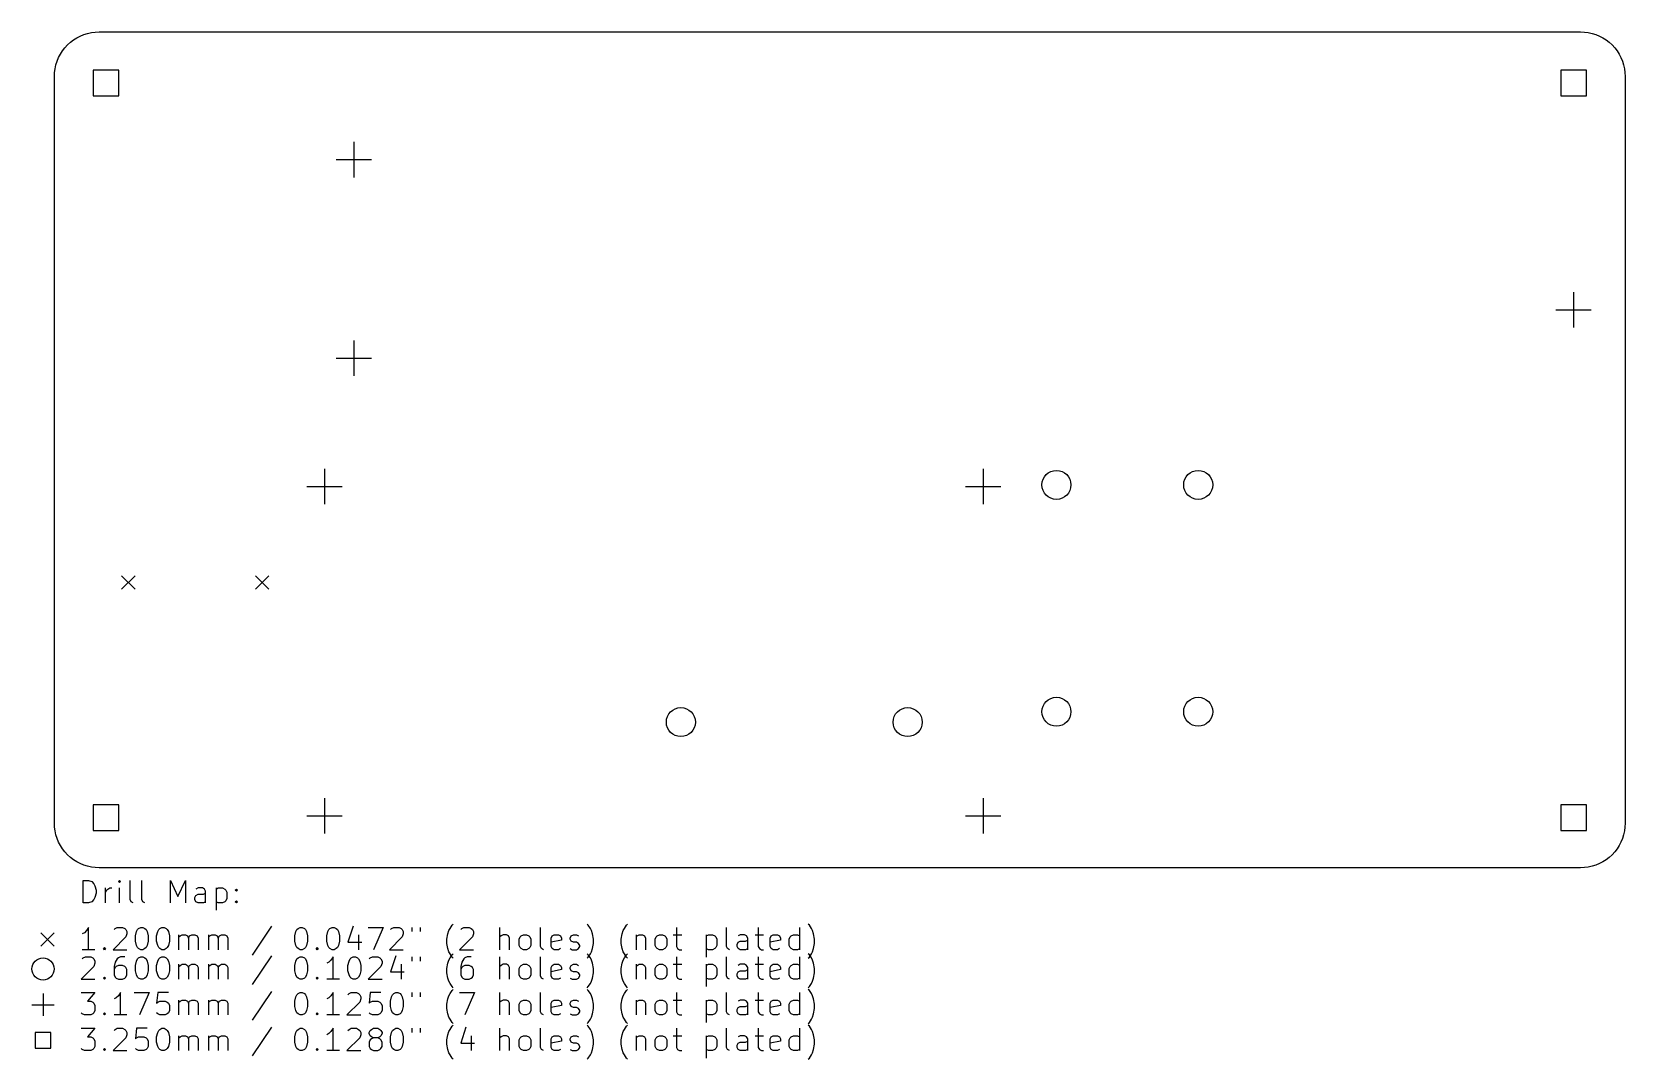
# Model space of a CAD drawing. Header units: millimetres. Extents: x -7 to 136, y -22 to 70.
import ezdxf

# ---------------------------------------------------------------- set-up
doc = ezdxf.new("R2010")
doc.units = ezdxf.units.MM
doc.layers.add('BLACK', color=250, linetype='CONTINUOUS')

msp = doc.modelspace()

# ---------------------------------------------------------------- linework, layer by layer
at = {"layer": 'BLACK', "linetype": 'CONTINUOUS'}
for p, q in [((-2.619153, 69.848316), (-2.309625, 70.00945)), ((-2.309625, 70.00945), (-1.987231, 70.142994)), ((-1.987231, 70.142994), (-1.654424, 70.247931)), ((-1.654424, 70.247931), (-1.313738, 70.323463)), ((-1.313738, 70.323463), (-0.967765, 70.369014)), ((-0.967765, 70.369014), (-0.619139, 70.384239)), ((-0.619139, 70.384239), (-0.619139, 70.384186)), ((-0.619139, 70.384186), (132.1, 70.384186)), ((132.1, 70.384186), (132.100014, 70.384186)), ((132.100014, 70.384186), (132.448636, 70.368964)), ((132.448636, 70.368964), (132.794604, 70.323415)), ((132.794604, 70.323415), (133.135286, 70.247886)), ((133.135286, 70.247886), (133.468089, 70.142953)), ((133.468089, 70.142953), (133.79048, 70.009413)), ((133.79048, 70.009413), (134.100005, 69.848282)), ((-4.083255, 68.384186), (-3.895762, 68.678496)), ((-3.895762, 68.678496), (-3.683333, 68.955346)), ((-3.683333, 68.955346), (-3.447582, 69.212627)), ((-3.447582, 69.212627), (-3.190305, 69.448383)), ((-3.190305, 69.448383), (-2.91346, 69.660818)), ((-2.91346, 69.660818), (-2.619153, 69.848316)), ((134.100005, 69.848282), (134.394309, 69.660789)), ((134.394309, 69.660789), (134.671152, 69.448358)), ((134.671152, 69.448358), (134.928427, 69.212607)), ((134.928427, 69.212607), (135.164176, 68.955331)), ((135.164176, 68.955331), (135.376605, 68.678486)), ((135.376605, 68.678486), (135.564096, 68.384181)), ((-4.558376, 67.078761), (-4.482851, 67.419449)), ((-4.482851, 67.419449), (-4.37792, 67.752257)), ((-4.37792, 67.752257), (-4.244383, 68.074654)), ((-4.244383, 68.074654), (-4.083255, 68.384186)), ((135.564096, 68.384181), (135.725224, 68.074654)), ((135.725224, 68.074654), (135.858762, 67.752263)), ((135.858762, 67.752263), (135.963693, 67.419459)), ((135.963693, 67.419459), (136.03922, 67.078776)), ((-4.619139, 66.384186), (-4.603921, 66.732788)), ((-4.619139, -0.5), (-4.619139, 66.384186)), ((-4.603921, 66.732788), (-4.558376, 67.078761)), ((1.14906, 66.94906), (-1.14906, 66.94906)), ((-1.14906, 66.94906), (-1.14906, 64.65094)), ((1.14906, 64.65094), (1.14906, 66.94906)), ((132.629921, 66.94906), (130.331801, 66.94906)), ((130.331801, 66.94906), (130.331801, 64.65094)), ((132.629921, 64.65094), (132.629921, 66.94906)), ((136.03922, 67.078776), (136.084766, 66.732808)), ((136.084766, 66.732808), (136.099986, 66.384186)), ((136.099986, 66.384186), (136.1, 66.384186)), ((136.1, 66.384186), (136.1, -0.5)), ((-1.14906, 64.65094), (1.14906, 64.65094)), ((130.331801, 64.65094), (132.629921, 64.65094)), ((22.195, 60.5275), (22.195, 57.3525)), ((20.6075, 58.94), (23.7825, 58.94)), ((131.465833, 47.072561), (131.465833, 43.897561)), ((129.878333, 45.485061), (133.053333, 45.485061)), ((22.195, 42.7475), (22.195, 39.5725)), ((20.6075, 41.16), (23.7825, 41.16)), ((19.58, 31.2475), (19.58, 28.0725)), ((78.58, 31.2475), (78.58, 28.0725)), ((17.9925, 29.66), (21.1675, 29.66)), ((76.9925, 29.66), (80.1675, 29.66)), ((1.4, 21.65), (2.6, 20.45)), ((2.6, 21.65), (1.4, 20.45)), ((13.4, 21.65), (14.6, 20.45)), ((14.6, 21.65), (13.4, 20.45)), ((19.58, 1.7375), (19.58, -1.4375)), ((78.58, 1.7375), (78.58, -1.4375)), ((1.14906, 1.14906), (-1.14906, 1.14906)), ((-1.14906, 1.14906), (-1.14906, -1.14906)), ((1.14906, -1.14906), (1.14906, 1.14906)), ((17.9925, 0.15), (21.1675, 0.15)), ((76.9925, 0.15), (80.1675, 0.15)), ((132.629921, 1.14906), (130.331801, 1.14906)), ((130.331801, 1.14906), (130.331801, -1.14906)), ((132.629921, -1.14906), (132.629921, 1.14906)), ((-4.6191, -0.5), (-4.619139, -0.5)), ((-4.603879, -0.848623), (-4.6191, -0.5)), ((-4.558331, -1.194593), (-4.603879, -0.848623)), ((-4.482803, -1.535276), (-4.558331, -1.194593)), ((-1.14906, -1.14906), (1.14906, -1.14906)), ((130.331801, -1.14906), (132.629921, -1.14906)), ((136.039231, -1.194593), (135.963703, -1.535276)), ((136.084779, -0.848623), (136.039231, -1.194593)), ((136.1, -0.5), (136.084779, -0.848623)), ((-4.37787, -1.868081), (-4.482803, -1.535276)), ((-4.244331, -2.190473), (-4.37787, -1.868081)), ((-4.083202, -2.5), (-4.244331, -2.190473)), ((-3.895708, -2.794306), (-4.083202, -2.5)), ((-3.683278, -3.07115), (-3.895708, -2.794306)), ((135.376608, -2.794306), (135.164178, -3.07115)), ((135.564102, -2.5), (135.376608, -2.794306)), ((135.725231, -2.190473), (135.564102, -2.5)), ((135.85877, -1.868081), (135.725231, -2.190473)), ((135.963703, -1.535276), (135.85877, -1.868081)), ((-3.447527, -3.328427), (-3.683278, -3.07115)), ((-3.19025, -3.564178), (-3.447527, -3.328427)), ((-2.913406, -3.776608), (-3.19025, -3.564178)), ((-2.6191, -3.964102), (-2.913406, -3.776608)), ((-2.309573, -4.125231), (-2.6191, -3.964102)), ((-1.987181, -4.25877), (-2.309573, -4.125231)), ((-1.654376, -4.363703), (-1.987181, -4.25877)), ((133.468081, -4.25877), (133.135276, -4.363703)), ((133.790473, -4.125231), (133.468081, -4.25877)), ((134.1, -3.964102), (133.790473, -4.125231)), ((134.394306, -3.776608), (134.1, -3.964102)), ((134.67115, -3.564178), (134.394306, -3.776608)), ((134.928427, -3.328427), (134.67115, -3.564178)), ((135.164178, -3.07115), (134.928427, -3.328427)), ((-2.036371, -7.639838), (-2.036371, -5.639838)), ((-2.036371, -5.639838), (-1.560181, -5.639838)), ((-1.313693, -4.439231), (-1.654376, -4.363703)), ((-1.560181, -5.639838), (-1.274466, -5.735076)), ((-0.967723, -4.484779), (-1.313693, -4.439231)), ((-0.619139, -4.5), (-0.967723, -4.484779)), ((132.1, -4.5), (-0.619139, -4.5)), ((1.201724, -5.639838), (1.106486, -5.735076)), ((1.296962, -5.735076), (1.201724, -5.639838)), ((1.201724, -5.639838), (1.201724, -5.830314)), ((2.154105, -7.354123), (2.154105, -5.639838)), ((3.201724, -7.354123), (3.201724, -5.639838)), ((5.773153, -7.639838), (5.773153, -5.639838)), ((5.773153, -5.639838), (6.43982, -7.068409)), ((6.43982, -7.068409), (7.106486, -5.639838)), ((7.106486, -5.639838), (7.106486, -7.639838)), ((132.448623, -4.484779), (132.1, -4.5)), ((132.794593, -4.439231), (132.448623, -4.484779)), ((133.135276, -4.363703), (132.794593, -4.439231)), ((-1.274466, -5.735076), (-1.08399, -5.925552)), ((-1.08399, -5.925552), (-0.988752, -6.116028)), ((-0.988752, -6.116028), (-0.893514, -6.49698)), ((-0.893514, -6.782695), (-0.988752, -7.163647)), ((-0.893514, -6.49698), (-0.893514, -6.782695)), ((-0.036371, -7.639838), (-0.036371, -6.306504)), ((-0.036371, -6.687457), (0.058867, -6.49698)), ((0.058867, -6.49698), (0.154105, -6.401742)), ((0.154105, -6.401742), (0.344581, -6.306504)), ((0.344581, -6.306504), (0.535058, -6.306504)), ((1.106486, -5.735076), (1.201724, -5.830314)), ((1.201724, -5.830314), (1.296962, -5.735076)), ((1.201724, -7.639838), (1.201724, -6.306504)), ((7.963629, -7.163647), (8.058867, -6.973171)), ((8.249343, -6.306504), (8.058867, -6.401742)), ((8.058867, -6.973171), (8.249343, -6.877933)), ((8.630296, -6.306504), (8.249343, -6.306504)), ((8.249343, -6.877933), (8.725534, -6.877933)), ((8.820772, -6.401742), (8.630296, -6.306504)), ((8.725534, -6.877933), (8.91601, -6.782695)), ((8.91601, -6.592219), (8.820772, -6.401742)), ((8.91601, -7.639838), (8.91601, -6.592219)), ((9.868391, -6.306504), (9.868391, -8.306504)), ((9.868391, -6.401742), (10.058867, -6.306504)), ((10.058867, -6.306504), (10.43982, -6.306504)), ((10.43982, -6.306504), (10.630296, -6.401742)), ((10.630296, -6.401742), (10.725534, -6.49698)), ((10.725534, -6.49698), (10.820772, -6.687457)), ((10.820772, -6.687457), (10.820772, -7.258885)), ((11.582677, -6.49698), (11.677915, -6.401742)), ((11.677915, -6.592219), (11.582677, -6.49698)), ((11.677915, -6.401742), (11.773153, -6.49698)), ((11.677915, -6.401742), (11.677915, -6.592219)), ((11.773153, -6.49698), (11.677915, -6.592219)), ((-1.560181, -7.639838), (-2.036371, -7.639838)), ((-1.274466, -7.5446), (-1.560181, -7.639838)), ((-1.08399, -7.354123), (-1.274466, -7.5446)), ((-0.988752, -7.163647), (-1.08399, -7.354123)), ((2.249343, -7.5446), (2.154105, -7.354123)), ((2.439819, -7.639838), (2.249343, -7.5446)), ((3.296962, -7.5446), (3.201724, -7.354123)), ((3.487438, -7.639838), (3.296962, -7.5446)), ((7.963629, -7.354123), (7.963629, -7.163647)), ((8.058867, -7.5446), (7.963629, -7.354123)), ((8.249343, -7.639838), (8.058867, -7.5446)), ((8.725534, -7.639838), (8.249343, -7.639838)), ((8.91601, -7.5446), (8.725534, -7.639838)), ((10.058867, -7.639838), (9.868391, -7.5446)), ((10.43982, -7.639838), (10.058867, -7.639838)), ((10.630296, -7.5446), (10.43982, -7.639838)), ((10.725534, -7.449361), (10.630296, -7.5446)), ((10.820772, -7.258885), (10.725534, -7.449361)), ((11.582677, -7.5446), (11.677915, -7.449361)), ((11.677915, -7.639838), (11.582677, -7.5446)), ((11.677915, -7.449361), (11.773153, -7.5446)), ((11.677915, -7.449361), (11.677915, -7.639838)), ((11.773153, -7.5446), (11.677915, -7.639838)), ((-1.560181, -9.839838), (-1.750657, -10.125552)), ((-1.560181, -11.839838), (-1.560181, -9.839838)), ((0.725534, -10.030314), (0.820772, -9.935076)), ((0.820772, -9.935076), (1.011248, -9.839838)), ((1.011248, -9.839838), (1.487439, -9.839838)), ((1.487439, -9.839838), (1.677915, -9.935076)), ((1.677915, -9.935076), (1.773153, -10.030314)), ((2.820772, -10.030314), (2.91601, -9.935076)), ((2.91601, -9.935076), (3.106486, -9.839838)), ((3.106486, -9.839838), (3.296963, -9.839838)), ((3.296963, -9.839838), (3.487439, -9.935076)), ((3.487439, -9.935076), (3.582677, -10.030314)), ((4.725534, -10.030314), (4.820772, -9.935076)), ((4.820772, -9.935076), (5.011248, -9.839838)), ((5.011248, -9.839838), (5.201725, -9.839838)), ((5.201725, -9.839838), (5.392201, -9.935076)), ((5.392201, -9.935076), (5.487439, -10.030314)), ((14.820773, -9.7446), (13.106488, -12.316028)), ((17.106488, -10.030314), (17.201726, -9.935076)), ((17.201726, -9.935076), (17.392202, -9.839838)), ((17.392202, -9.839838), (17.582679, -9.839838)), ((17.582679, -9.839838), (17.773155, -9.935076)), ((17.773155, -9.935076), (17.868393, -10.030314)), ((19.963631, -10.030314), (20.058869, -9.935076)), ((20.058869, -9.935076), (20.249345, -9.839838)), ((20.249345, -9.839838), (20.439822, -9.839838)), ((20.439822, -9.839838), (20.630298, -9.935076)), ((20.630298, -9.935076), (20.725536, -10.030314)), ((22.154107, -9.7446), (21.677917, -11.173171)), ((23.487441, -9.839838), (24.820774, -9.839838)), ((24.820774, -9.839838), (23.963631, -11.839838)), ((25.487441, -10.030314), (25.582679, -9.935076)), ((25.582679, -9.935076), (25.773155, -9.839838)), ((25.773155, -9.839838), (26.249346, -9.839838)), ((26.249346, -9.839838), (26.439822, -9.935076)), ((26.439822, -9.935076), (26.53506, -10.030314)), ((27.392203, -9.839838), (27.392203, -10.22079)), ((28.154108, -9.839838), (28.154108, -10.22079)), ((30.725537, -10.125552), (30.820775, -9.935076)), ((30.820775, -9.935076), (31.011251, -9.649361)), ((31.011251, -9.649361), (31.10649, -9.554123)), ((31.773156, -10.030314), (31.868394, -9.935076)), ((31.868394, -9.935076), (32.05887, -9.839838)), ((32.05887, -9.839838), (32.535061, -9.839838)), ((32.535061, -9.839838), (32.725537, -9.935076)), ((32.725537, -9.935076), (32.820775, -10.030314)), ((35.296966, -11.839838), (35.296966, -9.839838)), ((38.916014, -11.554123), (38.916014, -9.839838)), ((43.201729, -9.649361), (43.106491, -9.554123)), ((43.392205, -9.935076), (43.201729, -9.649361)), ((43.487443, -10.125552), (43.392205, -9.935076)), ((46.344586, -10.125552), (46.439824, -9.935076)), ((46.439824, -9.935076), (46.6303, -9.649361)), ((46.6303, -9.649361), (46.725539, -9.554123)), ((51.106491, -9.839838), (51.106491, -11.554123)), ((55.582682, -11.554123), (55.582682, -9.839838)), ((58.439825, -9.839838), (58.439825, -11.554123)), ((62.154111, -11.839838), (62.154111, -9.839838)), ((63.011254, -9.649361), (62.916016, -9.554123)), ((63.20173, -9.935076), (63.011254, -9.649361)), ((63.296968, -10.125552), (63.20173, -9.935076)), ((-5.844139, -10.325), (-4.644139, -11.525)), ((-4.644139, -10.325), (-5.844139, -11.525)), ((-1.941133, -10.316028), (-2.131609, -10.411266)), ((-1.750657, -10.125552), (-1.941133, -10.316028)), ((1.773153, -10.69698), (0.630296, -11.839838)), ((1.773153, -10.030314), (1.868391, -10.22079)), ((1.868391, -10.411266), (1.773153, -10.69698)), ((1.868391, -10.22079), (1.868391, -10.411266)), ((2.630296, -10.601742), (2.725534, -10.22079)), ((2.630296, -11.077933), (2.630296, -10.601742)), ((2.725534, -11.458885), (2.630296, -11.077933)), ((2.725534, -10.22079), (2.820772, -10.030314)), ((3.582677, -10.030314), (3.677915, -10.22079)), ((3.677915, -10.22079), (3.773153, -10.601742)), ((3.773153, -11.077933), (3.677915, -11.458885)), ((3.773153, -10.601742), (3.773153, -11.077933)), ((4.535058, -10.601742), (4.630296, -10.22079)), ((4.535058, -11.077933), (4.535058, -10.601742)), ((4.630296, -11.458885), (4.535058, -11.077933)), ((4.630296, -10.22079), (4.725534, -10.030314)), ((5.487439, -10.030314), (5.582677, -10.22079)), ((5.582677, -10.22079), (5.677915, -10.601742)), ((5.677915, -11.077933), (5.582677, -11.458885)), ((5.677915, -10.601742), (5.677915, -11.077933)), ((6.535058, -11.839838), (6.535058, -10.506504)), ((6.535058, -10.69698), (6.630296, -10.601742)), ((6.630296, -10.601742), (6.820772, -10.506504)), ((6.820772, -10.506504), (7.106487, -10.506504)), ((7.106487, -10.506504), (7.296963, -10.601742)), ((7.296963, -10.601742), (7.392201, -10.792219)), ((7.392201, -10.792219), (7.487439, -10.601742)), ((7.392201, -10.792219), (7.392201, -11.839838)), ((7.487439, -10.601742), (7.677915, -10.506504)), ((7.677915, -10.506504), (7.963629, -10.506504)), ((7.963629, -10.506504), (8.154106, -10.601742)), ((8.154106, -10.601742), (8.249344, -10.792219)), ((8.249344, -10.792219), (8.249344, -11.839838)), ((9.201725, -11.839838), (9.201725, -10.506504)), ((9.201725, -10.69698), (9.296963, -10.601742)), ((9.296963, -10.601742), (9.487439, -10.506504)), ((9.487439, -10.506504), (9.773154, -10.506504)), ((9.773154, -10.506504), (9.96363, -10.601742)), ((9.96363, -10.601742), (10.058868, -10.792219)), ((10.058868, -10.792219), (10.154106, -10.601742)), ((10.058868, -10.792219), (10.058868, -11.839838)), ((10.154106, -10.601742), (10.344582, -10.506504)), ((10.344582, -10.506504), (10.630296, -10.506504)), ((10.630296, -10.506504), (10.820773, -10.601742)), ((10.820773, -10.601742), (10.916011, -10.792219)), ((10.916011, -10.792219), (10.916011, -11.839838)), ((16.916012, -10.601742), (17.01125, -10.22079)), ((16.916012, -11.077933), (16.916012, -10.601742)), ((17.01125, -11.458885), (16.916012, -11.077933)), ((17.01125, -10.22079), (17.106488, -10.030314)), ((17.868393, -10.030314), (17.963631, -10.22079)), ((17.963631, -10.22079), (18.058869, -10.601742)), ((18.058869, -11.077933), (17.963631, -11.458885)), ((18.058869, -10.601742), (18.058869, -11.077933)), ((19.773155, -10.601742), (19.868393, -10.22079)), ((19.773155, -11.077933), (19.773155, -10.601742)), ((19.868393, -11.458885), (19.773155, -11.077933)), ((19.868393, -10.22079), (19.963631, -10.030314)), ((20.725536, -10.030314), (20.820774, -10.22079)), ((20.820774, -10.22079), (20.916012, -10.601742)), ((20.916012, -11.077933), (20.820774, -11.458885)), ((20.916012, -10.601742), (20.916012, -11.077933)), ((21.677917, -11.173171), (22.916012, -11.173171)), ((22.630298, -10.506504), (22.630298, -11.839838)), ((26.53506, -10.69698), (25.392203, -11.839838)), ((26.53506, -10.030314), (26.630298, -10.22079)), ((26.630298, -10.411266), (26.53506, -10.69698)), ((26.630298, -10.22079), (26.630298, -10.411266)), ((30.535061, -10.887457), (30.630299, -10.411266)), ((30.535061, -11.268409), (30.535061, -10.887457)), ((30.630299, -11.7446), (30.535061, -11.268409)), ((30.630299, -10.411266), (30.725537, -10.125552)), ((32.820775, -10.69698), (31.677918, -11.839838)), ((32.820775, -10.030314), (32.916013, -10.22079)), ((32.916013, -10.411266), (32.820775, -10.69698)), ((32.916013, -10.22079), (32.916013, -10.411266)), ((35.392204, -10.601742), (35.296966, -10.69698)), ((35.58268, -10.506504), (35.392204, -10.601742)), ((35.868395, -10.506504), (35.58268, -10.506504)), ((36.058871, -10.601742), (35.868395, -10.506504)), ((36.154109, -10.792219), (36.058871, -10.601742)), ((36.154109, -11.839838), (36.154109, -10.792219)), ((37.011252, -10.887457), (37.10649, -10.69698)), ((37.011252, -11.458885), (37.011252, -10.887457)), ((37.10649, -10.69698), (37.201728, -10.601742)), ((37.201728, -10.601742), (37.392204, -10.506504)), ((37.392204, -10.506504), (37.677919, -10.506504)), ((37.677919, -10.506504), (37.868395, -10.601742)), ((37.868395, -10.601742), (37.963633, -10.69698)), ((37.963633, -10.69698), (38.058871, -10.887457)), ((38.058871, -10.887457), (38.058871, -11.458885)), ((39.868395, -10.792219), (39.963633, -10.601742)), ((39.868395, -11.554123), (39.868395, -10.792219)), ((40.820776, -10.982695), (39.868395, -11.173171)), ((39.963633, -10.601742), (40.154109, -10.506504)), ((40.154109, -10.506504), (40.535062, -10.506504)), ((40.535062, -10.506504), (40.725538, -10.601742)), ((40.725538, -10.601742), (40.820776, -10.792219)), ((40.820776, -10.792219), (40.820776, -10.982695)), ((41.582681, -10.792219), (41.677919, -10.601742)), ((41.582681, -10.887457), (41.582681, -10.792219)), ((41.677919, -11.077933), (41.582681, -10.887457)), ((41.677919, -10.601742), (41.868395, -10.506504)), ((41.868395, -11.173171), (41.677919, -11.077933)), ((41.868395, -10.506504), (42.154109, -10.506504)), ((42.154109, -11.173171), (41.868395, -11.173171)), ((42.154109, -10.506504), (42.344586, -10.601742)), ((42.344586, -11.268409), (42.154109, -11.173171)), ((42.439824, -11.458885), (42.344586, -11.268409)), ((43.582681, -10.411266), (43.487443, -10.125552)), ((43.677919, -10.887457), (43.582681, -10.411266)), ((43.582681, -11.7446), (43.677919, -11.268409)), ((43.677919, -11.268409), (43.677919, -10.887457)), ((46.15411, -10.887457), (46.249348, -10.411266)), ((46.15411, -11.268409), (46.15411, -10.887457)), ((46.249348, -11.7446), (46.15411, -11.268409)), ((46.249348, -10.411266), (46.344586, -10.125552)), ((47.487443, -10.506504), (47.487443, -11.839838)), ((47.487443, -10.69698), (47.582681, -10.601742)), ((47.582681, -10.601742), (47.773157, -10.506504)), ((47.773157, -10.506504), (48.058872, -10.506504)), ((48.058872, -10.506504), (48.249348, -10.601742)), ((48.249348, -10.601742), (48.344586, -10.792219)), ((48.344586, -10.792219), (48.344586, -11.839838)), ((49.201729, -10.887457), (49.296967, -10.69698)), ((49.201729, -11.458885), (49.201729, -10.887457)), ((49.296967, -10.69698), (49.392205, -10.601742)), ((49.392205, -10.601742), (49.582681, -10.506504)), ((49.582681, -10.506504), (49.868396, -10.506504)), ((49.868396, -10.506504), (50.058872, -10.601742)), ((50.058872, -10.601742), (50.15411, -10.69698)), ((50.15411, -10.69698), (50.249348, -10.887457)), ((50.249348, -10.887457), (50.249348, -11.458885)), ((50.820777, -10.506504), (51.582681, -10.506504)), ((53.773158, -10.506504), (53.773158, -12.506504)), ((53.773158, -10.601742), (53.963634, -10.506504)), ((53.963634, -10.506504), (54.344587, -10.506504)), ((54.344587, -10.506504), (54.535063, -10.601742)), ((54.535063, -10.601742), (54.630301, -10.69698)), ((54.630301, -10.69698), (54.725539, -10.887457)), ((54.725539, -10.887457), (54.725539, -11.458885)), ((56.535063, -11.363647), (56.630301, -11.173171)), ((56.535063, -11.554123), (56.535063, -11.363647)), ((56.820777, -10.506504), (56.630301, -10.601742)), ((56.630301, -11.173171), (56.820777, -11.077933)), ((57.20173, -10.506504), (56.820777, -10.506504)), ((56.820777, -11.077933), (57.296968, -11.077933)), ((57.392206, -10.601742), (57.20173, -10.506504)), ((57.296968, -11.077933), (57.487444, -10.982695)), ((57.487444, -10.792219), (57.392206, -10.601742)), ((57.487444, -11.839838), (57.487444, -10.792219)), ((58.154111, -10.506504), (58.916015, -10.506504)), ((59.487444, -10.792219), (59.582682, -10.601742)), ((59.487444, -11.554123), (59.487444, -10.792219)), ((60.439825, -10.982695), (59.487444, -11.173171)), ((59.582682, -10.601742), (59.773158, -10.506504)), ((59.773158, -10.506504), (60.154111, -10.506504)), ((60.154111, -10.506504), (60.344587, -10.601742)), ((60.344587, -10.601742), (60.439825, -10.792219)), ((60.439825, -10.792219), (60.439825, -10.982695)), ((61.20173, -10.887457), (61.296968, -10.69698)), ((61.20173, -11.458885), (61.20173, -10.887457)), ((61.296968, -10.69698), (61.392206, -10.601742)), ((61.392206, -10.601742), (61.582682, -10.506504)), ((61.582682, -10.506504), (61.963635, -10.506504)), ((61.963635, -10.506504), (62.154111, -10.601742)), ((63.392206, -10.411266), (63.296968, -10.125552)), ((63.487444, -10.887457), (63.392206, -10.411266)), ((63.392206, -11.7446), (63.487444, -11.268409)), ((63.487444, -11.268409), (63.487444, -10.887457)), ((-0.988752, -11.839838), (-2.131609, -11.839838)), ((-2.131609, -12.670314), (-2.036371, -12.575076)), ((-2.036371, -12.575076), (-1.845895, -12.479838)), ((-1.845895, -12.479838), (-1.369704, -12.479838)), ((-1.369704, -12.479838), (-1.179228, -12.575076)), ((-1.179228, -12.575076), (-1.08399, -12.670314)), ((-1.08399, -12.670314), (-0.988752, -12.86079)), ((-0.226847, -11.7446), (-0.131609, -11.649361)), ((-0.131609, -11.839838), (-0.226847, -11.7446)), ((-0.131609, -11.649361), (-0.036371, -11.7446)), ((-0.131609, -11.649361), (-0.131609, -11.839838)), ((-0.036371, -11.7446), (-0.131609, -11.839838)), ((0.630296, -11.839838), (1.868391, -11.839838)), ((1.011248, -12.670314), (0.820772, -12.956028)), ((1.106486, -12.575076), (1.011248, -12.670314)), ((1.296962, -12.479838), (1.106486, -12.575076)), ((1.677915, -12.479838), (1.296962, -12.479838)), ((2.820772, -11.649361), (2.725534, -11.458885)), ((2.725534, -12.86079), (2.820772, -12.670314)), ((2.91601, -11.7446), (2.820772, -11.649361)), ((2.820772, -12.670314), (2.91601, -12.575076)), ((3.106486, -11.839838), (2.91601, -11.7446)), ((2.91601, -12.575076), (3.106486, -12.479838)), ((3.296963, -11.839838), (3.106486, -11.839838)), ((3.106486, -12.479838), (3.296963, -12.479838)), ((3.487439, -11.7446), (3.296963, -11.839838)), ((3.296963, -12.479838), (3.487439, -12.575076)), ((3.582677, -11.649361), (3.487439, -11.7446)), ((3.487439, -12.575076), (3.582677, -12.670314)), ((3.677915, -11.458885), (3.582677, -11.649361)), ((3.582677, -12.670314), (3.677915, -12.86079)), ((4.725534, -11.649361), (4.630296, -11.458885)), ((4.630296, -12.86079), (4.725534, -12.670314)), ((4.820772, -11.7446), (4.725534, -11.649361)), ((4.725534, -12.670314), (4.820772, -12.575076)), ((5.011248, -11.839838), (4.820772, -11.7446)), ((4.820772, -12.575076), (5.011248, -12.479838)), ((5.201725, -11.839838), (5.011248, -11.839838)), ((5.011248, -12.479838), (5.201725, -12.479838)), ((5.392201, -11.7446), (5.201725, -11.839838)), ((5.201725, -12.479838), (5.392201, -12.575076)), ((5.487439, -11.649361), (5.392201, -11.7446)), ((5.392201, -12.575076), (5.487439, -12.670314)), ((5.582677, -11.458885), (5.487439, -11.649361)), ((5.487439, -12.670314), (5.582677, -12.86079)), ((14.820773, -12.3846), (13.106488, -14.956028)), ((17.106488, -11.649361), (17.01125, -11.458885)), ((17.01125, -12.86079), (17.106488, -12.670314)), ((17.201726, -11.7446), (17.106488, -11.649361)), ((17.106488, -12.670314), (17.201726, -12.575076)), ((17.392202, -11.839838), (17.201726, -11.7446)), ((17.201726, -12.575076), (17.392202, -12.479838)), ((17.582679, -11.839838), (17.392202, -11.839838)), ((17.392202, -12.479838), (17.582679, -12.479838)), ((17.773155, -11.7446), (17.582679, -11.839838)), ((17.582679, -12.479838), (17.773155, -12.575076)), ((17.868393, -11.649361), (17.773155, -11.7446)), ((17.773155, -12.575076), (17.868393, -12.670314)), ((17.963631, -11.458885), (17.868393, -11.649361)), ((17.868393, -12.670314), (17.963631, -12.86079)), ((18.820774, -11.7446), (18.916012, -11.649361)), ((18.916012, -11.839838), (18.820774, -11.7446)), ((18.916012, -11.649361), (19.01125, -11.7446)), ((18.916012, -11.649361), (18.916012, -11.839838)), ((19.01125, -11.7446), (18.916012, -11.839838)), ((19.963631, -11.649361), (19.868393, -11.458885)), ((20.058869, -11.7446), (19.963631, -11.649361)), ((20.154107, -12.765552), (19.963631, -12.956028)), ((20.249345, -11.839838), (20.058869, -11.7446)), ((20.344583, -12.479838), (20.154107, -12.765552)), ((20.439822, -11.839838), (20.249345, -11.839838)), ((20.344583, -14.479838), (20.344583, -12.479838)), ((20.630298, -11.7446), (20.439822, -11.839838)), ((20.725536, -11.649361), (20.630298, -11.7446)), ((20.820774, -11.458885), (20.725536, -11.649361)), ((21.773155, -12.86079), (21.868393, -12.670314)), ((21.868393, -12.670314), (21.963631, -12.575076)), ((21.963631, -12.575076), (22.154107, -12.479838)), ((22.154107, -12.479838), (22.344584, -12.479838)), ((22.344584, -12.479838), (22.53506, -12.575076)), ((22.53506, -12.575076), (22.630298, -12.670314)), ((22.630298, -12.670314), (22.725536, -12.86079)), ((23.582679, -12.670314), (23.677917, -12.575076)), ((23.677917, -12.575076), (23.868393, -12.479838)), ((23.868393, -12.479838), (24.344584, -12.479838)), ((24.344584, -12.479838), (24.53506, -12.575076)), ((24.53506, -12.575076), (24.630298, -12.670314)), ((24.630298, -12.670314), (24.725536, -12.86079)), ((25.392203, -11.839838), (26.630298, -11.839838)), ((25.963631, -12.3846), (25.487441, -13.813171)), ((27.392203, -12.479838), (27.392203, -12.86079)), ((28.154108, -12.479838), (28.154108, -12.86079)), ((30.725537, -12.030314), (30.630299, -11.7446)), ((30.630299, -13.051266), (30.725537, -12.765552)), ((30.820775, -12.22079), (30.725537, -12.030314)), ((30.725537, -12.765552), (30.820775, -12.575076)), ((31.011251, -12.506504), (30.820775, -12.22079)), ((30.820775, -12.575076), (31.011251, -12.289361)), ((31.011251, -12.289361), (31.10649, -12.194123)), ((31.10649, -12.601742), (31.011251, -12.506504)), ((31.677918, -11.839838), (32.916013, -11.839838)), ((32.05887, -12.670314), (31.868394, -12.956028)), ((32.154108, -12.575076), (32.05887, -12.670314)), ((32.344584, -12.479838), (32.154108, -12.575076)), ((32.725537, -12.479838), (32.344584, -12.479838)), ((35.296966, -14.479838), (35.296966, -12.479838)), ((37.10649, -11.649361), (37.011252, -11.458885)), ((37.201728, -11.7446), (37.10649, -11.649361)), ((37.392204, -11.839838), (37.201728, -11.7446)), ((37.677919, -11.839838), (37.392204, -11.839838)), ((37.868395, -11.7446), (37.677919, -11.839838)), ((37.963633, -11.649361), (37.868395, -11.7446)), ((38.058871, -11.458885), (37.963633, -11.649361)), ((39.011252, -11.7446), (38.916014, -11.554123)), ((38.916014, -14.194123), (38.916014, -12.479838)), ((39.201728, -11.839838), (39.011252, -11.7446)), ((39.963633, -11.7446), (39.868395, -11.554123)), ((40.154109, -11.839838), (39.963633, -11.7446)), ((40.535062, -11.839838), (40.154109, -11.839838)), ((40.725538, -11.7446), (40.535062, -11.839838)), ((41.582681, -11.7446), (41.773157, -11.839838)), ((41.773157, -11.839838), (42.154109, -11.839838)), ((42.154109, -11.839838), (42.344586, -11.7446)), ((42.344586, -11.7446), (42.439824, -11.554123)), ((42.439824, -11.554123), (42.439824, -11.458885)), ((43.201729, -12.289361), (43.106491, -12.194123)), ((43.106491, -12.601742), (43.201729, -12.506504)), ((43.201729, -12.506504), (43.392205, -12.22079)), ((43.392205, -12.575076), (43.201729, -12.289361)), ((43.392205, -12.22079), (43.487443, -12.030314)), ((43.487443, -12.765552), (43.392205, -12.575076)), ((43.487443, -12.030314), (43.582681, -11.7446)), ((43.582681, -13.051266), (43.487443, -12.765552)), ((46.344586, -12.030314), (46.249348, -11.7446)), ((46.249348, -13.051266), (46.344586, -12.765552)), ((46.439824, -12.22079), (46.344586, -12.030314)), ((46.344586, -12.765552), (46.439824, -12.575076)), ((46.6303, -12.506504), (46.439824, -12.22079)), ((46.439824, -12.575076), (46.6303, -12.289361)), ((46.6303, -12.289361), (46.725539, -12.194123)), ((46.725539, -12.601742), (46.6303, -12.506504)), ((49.296967, -11.649361), (49.201729, -11.458885)), ((49.392205, -11.7446), (49.296967, -11.649361)), ((49.582681, -11.839838), (49.392205, -11.7446)), ((49.868396, -11.839838), (49.582681, -11.839838)), ((50.058872, -11.7446), (49.868396, -11.839838)), ((50.15411, -11.649361), (50.058872, -11.7446)), ((50.249348, -11.458885), (50.15411, -11.649361)), ((51.106491, -11.554123), (51.201729, -11.7446)), ((51.106491, -12.479838), (51.106491, -14.194123)), ((51.201729, -11.7446), (51.392205, -11.839838)), ((51.392205, -11.839838), (51.582681, -11.839838)), ((53.963634, -11.839838), (53.773158, -11.7446)), ((54.344587, -11.839838), (53.963634, -11.839838)), ((54.535063, -11.7446), (54.344587, -11.839838)), ((54.630301, -11.649361), (54.535063, -11.7446)), ((54.725539, -11.458885), (54.630301, -11.649361)), ((55.67792, -11.7446), (55.582682, -11.554123)), ((55.582682, -14.194123), (55.582682, -12.479838)), ((55.868396, -11.839838), (55.67792, -11.7446)), ((56.630301, -11.7446), (56.535063, -11.554123)), ((56.820777, -11.839838), (56.630301, -11.7446)), ((57.296968, -11.839838), (56.820777, -11.839838)), ((57.487444, -11.7446), (57.296968, -11.839838)), ((58.439825, -11.554123), (58.535063, -11.7446)), ((58.439825, -12.479838), (58.439825, -14.194123)), ((58.535063, -11.7446), (58.725539, -11.839838)), ((58.725539, -11.839838), (58.916015, -11.839838)), ((59.582682, -11.7446), (59.487444, -11.554123)), ((59.773158, -11.839838), (59.582682, -11.7446)), ((60.154111, -11.839838), (59.773158, -11.839838)), ((60.344587, -11.7446), (60.154111, -11.839838)), ((61.296968, -11.649361), (61.20173, -11.458885)), ((61.392206, -11.7446), (61.296968, -11.649361)), ((61.582682, -11.839838), (61.392206, -11.7446)), ((61.963635, -11.839838), (61.582682, -11.839838)), ((62.154111, -11.7446), (61.963635, -11.839838)), ((62.154111, -14.479838), (62.154111, -12.479838)), ((63.011254, -12.289361), (62.916016, -12.194123)), ((62.916016, -12.601742), (63.011254, -12.506504)), ((63.011254, -12.506504), (63.20173, -12.22079)), ((63.20173, -12.575076), (63.011254, -12.289361)), ((63.20173, -12.22079), (63.296968, -12.030314)), ((63.296968, -12.765552), (63.20173, -12.575076)), ((63.296968, -12.030314), (63.392206, -11.7446)), ((63.392206, -13.051266), (63.296968, -12.765552)), ((-1.08399, -13.33698), (-2.226847, -14.479838)), ((-0.988752, -13.051266), (-1.08399, -13.33698)), ((-0.988752, -12.86079), (-0.988752, -13.051266)), ((0.820772, -12.956028), (0.725534, -13.33698)), ((0.725534, -13.33698), (0.725534, -14.098885)), ((0.820772, -13.432219), (0.725534, -13.622695)), ((0.725534, -14.098885), (0.820772, -14.289361)), ((0.91601, -13.33698), (0.820772, -13.432219)), ((1.106486, -13.241742), (0.91601, -13.33698)), ((1.487439, -13.241742), (1.106486, -13.241742)), ((1.677915, -13.33698), (1.487439, -13.241742)), ((1.773153, -13.432219), (1.677915, -13.33698)), ((1.868391, -13.622695), (1.773153, -13.432219)), ((1.773153, -14.289361), (1.868391, -14.098885)), ((1.868391, -14.098885), (1.868391, -13.622695)), ((2.630296, -13.241742), (2.725534, -12.86079)), ((2.630296, -13.717933), (2.630296, -13.241742)), ((2.725534, -14.098885), (2.630296, -13.717933)), ((2.820772, -14.289361), (2.725534, -14.098885)), ((3.677915, -14.098885), (3.582677, -14.289361)), ((3.677915, -12.86079), (3.773153, -13.241742)), ((3.773153, -13.717933), (3.677915, -14.098885)), ((3.773153, -13.241742), (3.773153, -13.717933)), ((4.535058, -13.241742), (4.630296, -12.86079)), ((4.535058, -13.717933), (4.535058, -13.241742)), ((4.630296, -14.098885), (4.535058, -13.717933)), ((4.725534, -14.289361), (4.630296, -14.098885)), ((5.582677, -14.098885), (5.487439, -14.289361)), ((5.582677, -12.86079), (5.677915, -13.241742)), ((5.677915, -13.717933), (5.582677, -14.098885)), ((5.677915, -13.241742), (5.677915, -13.717933)), ((6.535058, -14.479838), (6.535058, -13.146504)), ((6.535058, -13.33698), (6.630296, -13.241742)), ((6.630296, -13.241742), (6.820772, -13.146504)), ((6.820772, -13.146504), (7.106487, -13.146504)), ((7.106487, -13.146504), (7.296963, -13.241742)), ((7.296963, -13.241742), (7.392201, -13.432219)), ((7.392201, -13.432219), (7.487439, -13.241742)), ((7.392201, -13.432219), (7.392201, -14.479838)), ((7.487439, -13.241742), (7.677915, -13.146504)), ((7.677915, -13.146504), (7.963629, -13.146504)), ((7.963629, -13.146504), (8.154106, -13.241742)), ((8.154106, -13.241742), (8.249344, -13.432219)), ((8.249344, -13.432219), (8.249344, -14.479838)), ((9.201725, -14.479838), (9.201725, -13.146504)), ((9.201725, -13.33698), (9.296963, -13.241742)), ((9.296963, -13.241742), (9.487439, -13.146504)), ((9.487439, -13.146504), (9.773154, -13.146504)), ((9.773154, -13.146504), (9.96363, -13.241742)), ((9.96363, -13.241742), (10.058868, -13.432219)), ((10.058868, -13.432219), (10.154106, -13.241742)), ((10.058868, -13.432219), (10.058868, -14.479838)), ((10.154106, -13.241742), (10.344582, -13.146504)), ((10.344582, -13.146504), (10.630296, -13.146504)), ((10.630296, -13.146504), (10.820773, -13.241742)), ((10.820773, -13.241742), (10.916011, -13.432219)), ((10.916011, -13.432219), (10.916011, -14.479838)), ((16.916012, -13.241742), (17.01125, -12.86079)), ((16.916012, -13.717933), (16.916012, -13.241742)), ((17.01125, -14.098885), (16.916012, -13.717933)), ((17.106488, -14.289361), (17.01125, -14.098885)), ((17.963631, -14.098885), (17.868393, -14.289361)), ((17.963631, -12.86079), (18.058869, -13.241742)), ((18.058869, -13.717933), (17.963631, -14.098885)), ((18.058869, -13.241742), (18.058869, -13.717933)), ((19.963631, -12.956028), (19.773155, -13.051266)), ((21.677917, -13.241742), (21.773155, -12.86079)), ((21.677917, -13.717933), (21.677917, -13.241742)), ((21.773155, -14.098885), (21.677917, -13.717933)), ((21.868393, -14.289361), (21.773155, -14.098885)), ((22.725536, -14.098885), (22.630298, -14.289361)), ((22.725536, -12.86079), (22.820774, -13.241742)), ((22.820774, -13.717933), (22.725536, -14.098885)), ((22.820774, -13.241742), (22.820774, -13.717933)), ((24.630298, -13.33698), (23.487441, -14.479838)), ((24.725536, -13.051266), (24.630298, -13.33698)), ((24.725536, -12.86079), (24.725536, -13.051266)), ((25.487441, -13.813171), (26.725536, -13.813171)), ((26.439822, -13.146504), (26.439822, -14.479838)), ((30.535061, -13.527457), (30.630299, -13.051266)), ((30.535061, -13.908409), (30.535061, -13.527457)), ((30.630299, -14.3846), (30.535061, -13.908409)), ((31.868394, -12.956028), (31.773156, -13.33698)), ((31.773156, -13.33698), (31.773156, -14.098885)), ((31.868394, -13.432219), (31.773156, -13.622695)), ((31.773156, -14.098885), (31.868394, -14.289361)), ((31.963632, -13.33698), (31.868394, -13.432219)), ((32.154108, -13.241742), (31.963632, -13.33698)), ((32.535061, -13.241742), (32.154108, -13.241742)), ((32.725537, -13.33698), (32.535061, -13.241742)), ((32.820775, -13.432219), (32.725537, -13.33698)), ((32.916013, -13.622695), (32.820775, -13.432219)), ((32.820775, -14.289361), (32.916013, -14.098885)), ((32.916013, -14.098885), (32.916013, -13.622695)), ((35.392204, -13.241742), (35.296966, -13.33698)), ((35.58268, -13.146504), (35.392204, -13.241742)), ((35.868395, -13.146504), (35.58268, -13.146504)), ((36.058871, -13.241742), (35.868395, -13.146504)), ((36.154109, -13.432219), (36.058871, -13.241742)), ((36.154109, -14.479838), (36.154109, -13.432219)), ((37.011252, -13.527457), (37.10649, -13.33698)), ((37.011252, -14.098885), (37.011252, -13.527457)), ((37.10649, -14.289361), (37.011252, -14.098885)), ((37.10649, -13.33698), (37.201728, -13.241742)), ((37.201728, -13.241742), (37.392204, -13.146504)), ((37.392204, -13.146504), (37.677919, -13.146504)), ((37.677919, -13.146504), (37.868395, -13.241742)), ((37.868395, -13.241742), (37.963633, -13.33698)), ((37.963633, -13.33698), (38.058871, -13.527457)), ((38.058871, -14.098885), (37.963633, -14.289361)), ((38.058871, -13.527457), (38.058871, -14.098885)), ((39.011252, -14.3846), (38.916014, -14.194123)), ((39.868395, -13.432219), (39.963633, -13.241742)), ((39.868395, -14.194123), (39.868395, -13.432219)), ((40.820776, -13.622695), (39.868395, -13.813171)), ((39.963633, -14.3846), (39.868395, -14.194123)), ((39.963633, -13.241742), (40.154109, -13.146504)), ((40.154109, -13.146504), (40.535062, -13.146504)), ((40.535062, -13.146504), (40.725538, -13.241742)), ((40.725538, -13.241742), (40.820776, -13.432219)), ((40.820776, -13.432219), (40.820776, -13.622695)), ((41.582681, -13.432219), (41.677919, -13.241742)), ((41.582681, -13.527457), (41.582681, -13.432219)), ((41.677919, -13.717933), (41.582681, -13.527457)), ((41.677919, -13.241742), (41.868395, -13.146504)), ((41.868395, -13.813171), (41.677919, -13.717933)), ((41.868395, -13.146504), (42.154109, -13.146504)), ((42.154109, -13.813171), (41.868395, -13.813171)), ((42.154109, -13.146504), (42.344586, -13.241742)), ((42.344586, -13.908409), (42.154109, -13.813171)), ((42.439824, -14.098885), (42.344586, -13.908409)), ((42.344586, -14.3846), (42.439824, -14.194123)), ((42.439824, -14.194123), (42.439824, -14.098885)), ((43.677919, -13.527457), (43.582681, -13.051266)), ((43.582681, -14.3846), (43.677919, -13.908409)), ((43.677919, -13.908409), (43.677919, -13.527457)), ((46.15411, -13.527457), (46.249348, -13.051266)), ((46.15411, -13.908409), (46.15411, -13.527457)), ((46.249348, -14.3846), (46.15411, -13.908409)), ((47.487443, -13.146504), (47.487443, -14.479838)), ((47.487443, -13.33698), (47.582681, -13.241742)), ((47.582681, -13.241742), (47.773157, -13.146504)), ((47.773157, -13.146504), (48.058872, -13.146504)), ((48.058872, -13.146504), (48.249348, -13.241742)), ((48.249348, -13.241742), (48.344586, -13.432219)), ((48.344586, -13.432219), (48.344586, -14.479838)), ((49.201729, -13.527457), (49.296967, -13.33698)), ((49.201729, -14.098885), (49.201729, -13.527457)), ((49.296967, -14.289361), (49.201729, -14.098885)), ((49.296967, -13.33698), (49.392205, -13.241742)), ((49.392205, -13.241742), (49.582681, -13.146504)), ((49.582681, -13.146504), (49.868396, -13.146504)), ((49.868396, -13.146504), (50.058872, -13.241742)), ((50.058872, -13.241742), (50.15411, -13.33698)), ((50.15411, -13.33698), (50.249348, -13.527457)), ((50.249348, -14.098885), (50.15411, -14.289361)), ((50.249348, -13.527457), (50.249348, -14.098885)), ((50.820777, -13.146504), (51.582681, -13.146504)), ((51.106491, -14.194123), (51.201729, -14.3846)), ((53.773158, -13.146504), (53.773158, -15.146504)), ((53.773158, -13.241742), (53.963634, -13.146504)), ((53.963634, -13.146504), (54.344587, -13.146504)), ((54.344587, -13.146504), (54.535063, -13.241742)), ((54.535063, -13.241742), (54.630301, -13.33698)), ((54.630301, -13.33698), (54.725539, -13.527457)), ((54.725539, -14.098885), (54.630301, -14.289361)), ((54.725539, -13.527457), (54.725539, -14.098885)), ((55.67792, -14.3846), (55.582682, -14.194123)), ((56.535063, -14.003647), (56.630301, -13.813171)), ((56.535063, -14.194123), (56.535063, -14.003647)), ((56.630301, -14.3846), (56.535063, -14.194123)), ((56.820777, -13.146504), (56.630301, -13.241742)), ((56.630301, -13.813171), (56.820777, -13.717933)), ((57.20173, -13.146504), (56.820777, -13.146504)), ((56.820777, -13.717933), (57.296968, -13.717933)), ((57.392206, -13.241742), (57.20173, -13.146504)), ((57.296968, -13.717933), (57.487444, -13.622695)), ((57.487444, -13.432219), (57.392206, -13.241742)), ((57.487444, -14.479838), (57.487444, -13.432219)), ((58.154111, -13.146504), (58.916015, -13.146504)), ((58.439825, -14.194123), (58.535063, -14.3846)), ((59.487444, -13.432219), (59.582682, -13.241742)), ((59.487444, -14.194123), (59.487444, -13.432219)), ((60.439825, -13.622695), (59.487444, -13.813171)), ((59.582682, -14.3846), (59.487444, -14.194123)), ((59.582682, -13.241742), (59.773158, -13.146504)), ((59.773158, -13.146504), (60.154111, -13.146504)), ((60.154111, -13.146504), (60.344587, -13.241742)), ((60.344587, -13.241742), (60.439825, -13.432219)), ((60.439825, -13.432219), (60.439825, -13.622695)), ((61.20173, -13.527457), (61.296968, -13.33698)), ((61.20173, -14.098885), (61.20173, -13.527457)), ((61.296968, -14.289361), (61.20173, -14.098885)), ((61.296968, -13.33698), (61.392206, -13.241742)), ((61.392206, -13.241742), (61.582682, -13.146504)), ((61.582682, -13.146504), (61.963635, -13.146504)), ((61.963635, -13.146504), (62.154111, -13.241742)), ((63.487444, -13.527457), (63.392206, -13.051266)), ((63.392206, -14.3846), (63.487444, -13.908409)), ((63.487444, -13.908409), (63.487444, -13.527457)), ((-2.226847, -14.479838), (-0.988752, -14.479838)), ((-2.226847, -15.679838), (-0.988752, -15.679838)), ((-0.988752, -15.679838), (-1.655419, -16.441742)), ((-0.226847, -14.3846), (-0.131609, -14.289361)), ((-0.131609, -14.479838), (-0.226847, -14.3846)), ((-0.131609, -14.289361), (-0.036371, -14.3846)), ((-0.131609, -14.289361), (-0.131609, -14.479838)), ((-0.036371, -14.3846), (-0.131609, -14.479838)), ((0.820772, -14.289361), (0.91601, -14.3846)), ((0.91601, -14.3846), (1.106486, -14.479838)), ((1.106486, -14.479838), (1.487439, -14.479838)), ((1.296962, -15.679838), (1.106486, -15.965552)), ((1.296962, -17.679838), (1.296962, -15.679838)), ((1.487439, -14.479838), (1.677915, -14.3846)), ((1.677915, -14.3846), (1.773153, -14.289361)), ((2.535058, -15.679838), (3.868391, -15.679838)), ((2.91601, -14.3846), (2.820772, -14.289361)), ((3.106486, -14.479838), (2.91601, -14.3846)), ((3.868391, -15.679838), (3.011248, -17.679838)), ((3.296963, -14.479838), (3.106486, -14.479838)), ((3.487439, -14.3846), (3.296963, -14.479838)), ((3.582677, -14.289361), (3.487439, -14.3846)), ((4.630296, -15.679838), (4.535058, -16.632219)), ((5.582677, -15.679838), (4.630296, -15.679838)), ((4.820772, -14.3846), (4.725534, -14.289361)), ((5.011248, -14.479838), (4.820772, -14.3846)), ((5.201725, -14.479838), (5.011248, -14.479838)), ((5.392201, -14.3846), (5.201725, -14.479838)), ((5.487439, -14.289361), (5.392201, -14.3846)), ((14.820773, -15.5846), (13.106488, -18.156028)), ((17.201726, -14.3846), (17.106488, -14.289361)), ((17.392202, -14.479838), (17.201726, -14.3846)), ((17.201726, -15.775076), (17.392202, -15.679838)), ((17.582679, -14.479838), (17.392202, -14.479838)), ((17.392202, -15.679838), (17.582679, -15.679838)), ((17.773155, -14.3846), (17.582679, -14.479838)), ((17.582679, -15.679838), (17.773155, -15.775076)), ((17.868393, -14.289361), (17.773155, -14.3846)), ((18.820774, -14.3846), (18.916012, -14.289361)), ((18.916012, -14.479838), (18.820774, -14.3846)), ((18.916012, -14.289361), (19.01125, -14.3846)), ((18.916012, -14.289361), (18.916012, -14.479838)), ((19.01125, -14.3846), (18.916012, -14.479838)), ((20.916012, -14.479838), (19.773155, -14.479838)), ((20.344583, -15.679838), (20.154107, -15.965552)), ((20.344583, -17.679838), (20.344583, -15.679838)), ((21.773155, -15.775076), (21.963631, -15.679838)), ((21.963631, -14.3846), (21.868393, -14.289361)), ((22.154107, -14.479838), (21.963631, -14.3846)), ((21.963631, -15.679838), (22.439822, -15.679838)), ((22.344584, -14.479838), (22.154107, -14.479838)), ((22.53506, -14.3846), (22.344584, -14.479838)), ((22.439822, -15.679838), (22.630298, -15.775076)), ((22.630298, -14.289361), (22.53506, -14.3846)), ((23.487441, -14.479838), (24.725536, -14.479838)), ((23.677917, -15.679838), (23.582679, -16.632219)), ((24.630298, -15.679838), (23.677917, -15.679838)), ((25.773155, -15.775076), (25.963631, -15.679838)), ((25.963631, -15.679838), (26.154108, -15.679838)), ((26.154108, -15.679838), (26.344584, -15.775076)), ((27.392203, -15.679838), (27.392203, -16.06079)), ((28.154108, -15.679838), (28.154108, -16.06079)), ((30.725537, -14.670314), (30.630299, -14.3846)), ((30.820775, -14.86079), (30.725537, -14.670314)), ((31.011251, -15.146504), (30.820775, -14.86079)), ((30.820775, -15.775076), (31.011251, -15.489361)), ((31.10649, -15.241742), (31.011251, -15.146504)), ((31.011251, -15.489361), (31.10649, -15.394123)), ((31.677918, -15.679838), (33.011251, -15.679838)), ((31.868394, -14.289361), (31.963632, -14.3846)), ((31.963632, -14.3846), (32.154108, -14.479838)), ((32.154108, -14.479838), (32.535061, -14.479838)), ((33.011251, -15.679838), (32.154108, -17.679838)), ((32.535061, -14.479838), (32.725537, -14.3846)), ((32.725537, -14.3846), (32.820775, -14.289361)), ((35.296966, -17.679838), (35.296966, -15.679838)), ((37.201728, -14.3846), (37.10649, -14.289361)), ((37.392204, -14.479838), (37.201728, -14.3846)), ((37.677919, -14.479838), (37.392204, -14.479838)), ((37.868395, -14.3846), (37.677919, -14.479838)), ((37.963633, -14.289361), (37.868395, -14.3846)), ((38.916014, -17.394123), (38.916014, -15.679838)), ((39.201728, -14.479838), (39.011252, -14.3846)), ((40.154109, -14.479838), (39.963633, -14.3846)), ((40.535062, -14.479838), (40.154109, -14.479838)), ((40.725538, -14.3846), (40.535062, -14.479838)), ((41.582681, -14.3846), (41.773157, -14.479838)), ((41.773157, -14.479838), (42.154109, -14.479838)), ((42.154109, -14.479838), (42.344586, -14.3846)), ((43.106491, -15.241742), (43.201729, -15.146504)), ((43.201729, -15.489361), (43.106491, -15.394123)), ((43.201729, -15.146504), (43.392205, -14.86079)), ((43.392205, -15.775076), (43.201729, -15.489361)), ((43.392205, -14.86079), (43.487443, -14.670314)), ((43.487443, -14.670314), (43.582681, -14.3846)), ((46.344586, -14.670314), (46.249348, -14.3846)), ((46.439824, -14.86079), (46.344586, -14.670314)), ((46.6303, -15.146504), (46.439824, -14.86079)), ((46.439824, -15.775076), (46.6303, -15.489361)), ((46.725539, -15.241742), (46.6303, -15.146504)), ((46.6303, -15.489361), (46.725539, -15.394123)), ((49.392205, -14.3846), (49.296967, -14.289361)), ((49.582681, -14.479838), (49.392205, -14.3846)), ((49.868396, -14.479838), (49.582681, -14.479838)), ((50.058872, -14.3846), (49.868396, -14.479838)), ((50.15411, -14.289361), (50.058872, -14.3846)), ((51.106491, -15.679838), (51.106491, -17.394123)), ((51.201729, -14.3846), (51.392205, -14.479838)), ((51.392205, -14.479838), (51.582681, -14.479838)), ((53.963634, -14.479838), (53.773158, -14.3846)), ((54.344587, -14.479838), (53.963634, -14.479838)), ((54.535063, -14.3846), (54.344587, -14.479838)), ((54.630301, -14.289361), (54.535063, -14.3846)), ((55.582682, -17.394123), (55.582682, -15.679838)), ((55.868396, -14.479838), (55.67792, -14.3846)), ((56.820777, -14.479838), (56.630301, -14.3846)), ((57.296968, -14.479838), (56.820777, -14.479838)), ((57.487444, -14.3846), (57.296968, -14.479838)), ((58.439825, -15.679838), (58.439825, -17.394123)), ((58.535063, -14.3846), (58.725539, -14.479838)), ((58.725539, -14.479838), (58.916015, -14.479838)), ((59.773158, -14.479838), (59.582682, -14.3846)), ((60.154111, -14.479838), (59.773158, -14.479838)), ((60.344587, -14.3846), (60.154111, -14.479838)), ((61.392206, -14.3846), (61.296968, -14.289361)), ((61.582682, -14.479838), (61.392206, -14.3846)), ((61.963635, -14.479838), (61.582682, -14.479838)), ((62.154111, -14.3846), (61.963635, -14.479838)), ((62.154111, -17.679838), (62.154111, -15.679838)), ((62.916016, -15.241742), (63.011254, -15.146504)), ((63.011254, -15.489361), (62.916016, -15.394123)), ((63.011254, -15.146504), (63.20173, -14.86079)), ((63.20173, -15.775076), (63.011254, -15.489361)), ((63.20173, -14.86079), (63.296968, -14.670314)), ((63.296968, -14.670314), (63.392206, -14.3846)), ((-6.644139, -16.765), (-4.644139, -16.765)), ((-5.644139, -15.765), (-5.644139, -17.765)), ((-1.655419, -16.441742), (-1.369704, -16.441742)), ((-1.369704, -16.441742), (-1.179228, -16.53698)), ((-1.179228, -16.53698), (-1.08399, -16.632219)), ((-1.08399, -16.632219), (-0.988752, -16.822695)), ((-0.988752, -16.822695), (-0.988752, -17.298885)), ((0.91601, -16.156028), (0.725534, -16.251266)), ((1.106486, -15.965552), (0.91601, -16.156028)), ((4.535058, -16.632219), (4.630296, -16.53698)), ((4.630296, -16.53698), (4.820772, -16.441742)), ((4.820772, -16.441742), (5.296963, -16.441742)), ((5.296963, -16.441742), (5.487439, -16.53698)), ((5.487439, -16.53698), (5.582677, -16.632219)), ((5.582677, -16.632219), (5.677915, -16.822695)), ((5.677915, -16.822695), (5.677915, -17.298885)), ((6.535058, -17.679838), (6.535058, -16.346504)), ((6.535058, -16.53698), (6.630296, -16.441742)), ((6.630296, -16.441742), (6.820772, -16.346504)), ((6.820772, -16.346504), (7.106487, -16.346504)), ((7.106487, -16.346504), (7.296963, -16.441742)), ((7.296963, -16.441742), (7.392201, -16.632219)), ((7.392201, -16.632219), (7.487439, -16.441742)), ((7.392201, -16.632219), (7.392201, -17.679838)), ((7.487439, -16.441742), (7.677915, -16.346504)), ((7.677915, -16.346504), (7.963629, -16.346504)), ((7.963629, -16.346504), (8.154106, -16.441742)), ((8.154106, -16.441742), (8.249344, -16.632219)), ((8.249344, -16.632219), (8.249344, -17.679838)), ((9.201725, -17.679838), (9.201725, -16.346504)), ((9.201725, -16.53698), (9.296963, -16.441742)), ((9.296963, -16.441742), (9.487439, -16.346504)), ((9.487439, -16.346504), (9.773154, -16.346504)), ((9.773154, -16.346504), (9.96363, -16.441742)), ((9.96363, -16.441742), (10.058868, -16.632219)), ((10.058868, -16.632219), (10.154106, -16.441742)), ((10.058868, -16.632219), (10.058868, -17.679838)), ((10.154106, -16.441742), (10.344582, -16.346504)), ((10.344582, -16.346504), (10.630296, -16.346504)), ((10.630296, -16.346504), (10.820773, -16.441742)), ((10.820773, -16.441742), (10.916011, -16.632219)), ((10.916011, -16.632219), (10.916011, -17.679838)), ((16.916012, -16.441742), (17.01125, -16.06079)), ((16.916012, -16.917933), (16.916012, -16.441742)), ((17.01125, -17.298885), (16.916012, -16.917933)), ((17.01125, -16.06079), (17.106488, -15.870314)), ((17.106488, -15.870314), (17.201726, -15.775076)), ((17.773155, -15.775076), (17.868393, -15.870314)), ((17.868393, -15.870314), (17.963631, -16.06079)), ((17.963631, -16.06079), (18.058869, -16.441742)), ((18.058869, -16.917933), (17.963631, -17.298885)), ((18.058869, -16.441742), (18.058869, -16.917933)), ((19.963631, -16.156028), (19.773155, -16.251266)), ((20.154107, -15.965552), (19.963631, -16.156028)), ((22.725536, -16.53698), (21.582679, -17.679838)), ((21.677917, -15.870314), (21.773155, -15.775076)), ((22.630298, -15.775076), (22.725536, -15.870314)), ((22.725536, -15.870314), (22.820774, -16.06079)), ((22.820774, -16.251266), (22.725536, -16.53698)), ((22.820774, -16.06079), (22.820774, -16.251266)), ((23.582679, -16.632219), (23.677917, -16.53698)), ((23.677917, -16.53698), (23.868393, -16.441742)), ((23.868393, -16.441742), (24.344584, -16.441742)), ((24.344584, -16.441742), (24.53506, -16.53698)), ((24.53506, -16.53698), (24.630298, -16.632219)), ((24.630298, -16.632219), (24.725536, -16.822695)), ((24.725536, -16.822695), (24.725536, -17.298885)), ((25.487441, -16.441742), (25.582679, -16.06079)), ((25.487441, -16.917933), (25.487441, -16.441742)), ((25.582679, -17.298885), (25.487441, -16.917933)), ((25.582679, -16.06079), (25.677917, -15.870314)), ((25.677917, -15.870314), (25.773155, -15.775076)), ((26.344584, -15.775076), (26.439822, -15.870314)), ((26.439822, -15.870314), (26.53506, -16.06079)), ((26.53506, -16.06079), (26.630298, -16.441742)), ((26.630298, -16.917933), (26.53506, -17.298885)), ((26.630298, -16.441742), (26.630298, -16.917933)), ((30.535061, -16.727457), (30.630299, -16.251266)), ((30.535061, -17.108409), (30.535061, -16.727457)), ((30.630299, -17.5846), (30.535061, -17.108409)), ((30.630299, -16.251266), (30.725537, -15.965552)), ((30.725537, -15.965552), (30.820775, -15.775076)), ((35.392204, -16.441742), (35.296966, -16.53698)), ((35.58268, -16.346504), (35.392204, -16.441742)), ((35.868395, -16.346504), (35.58268, -16.346504)), ((36.058871, -16.441742), (35.868395, -16.346504)), ((36.154109, -16.632219), (36.058871, -16.441742)), ((36.154109, -17.679838), (36.154109, -16.632219)), ((37.011252, -16.727457), (37.10649, -16.53698)), ((37.011252, -17.298885), (37.011252, -16.727457)), ((37.10649, -16.53698), (37.201728, -16.441742)), ((37.201728, -16.441742), (37.392204, -16.346504)), ((37.392204, -16.346504), (37.677919, -16.346504)), ((37.677919, -16.346504), (37.868395, -16.441742)), ((37.868395, -16.441742), (37.963633, -16.53698)), ((37.963633, -16.53698), (38.058871, -16.727457)), ((38.058871, -16.727457), (38.058871, -17.298885)), ((39.868395, -16.632219), (39.963633, -16.441742)), ((39.868395, -17.394123), (39.868395, -16.632219)), ((40.820776, -16.822695), (39.868395, -17.013171)), ((39.963633, -16.441742), (40.154109, -16.346504)), ((40.154109, -16.346504), (40.535062, -16.346504)), ((40.535062, -16.346504), (40.725538, -16.441742)), ((40.725538, -16.441742), (40.820776, -16.632219)), ((40.820776, -16.632219), (40.820776, -16.822695)), ((41.582681, -16.632219), (41.677919, -16.441742)), ((41.582681, -16.727457), (41.582681, -16.632219)), ((41.677919, -16.917933), (41.582681, -16.727457)), ((41.677919, -16.441742), (41.868395, -16.346504)), ((41.868395, -17.013171), (41.677919, -16.917933)), ((41.868395, -16.346504), (42.154109, -16.346504)), ((42.154109, -17.013171), (41.868395, -17.013171)), ((42.154109, -16.346504), (42.344586, -16.441742)), ((42.344586, -17.108409), (42.154109, -17.013171)), ((42.439824, -17.298885), (42.344586, -17.108409)), ((43.487443, -15.965552), (43.392205, -15.775076)), ((43.582681, -16.251266), (43.487443, -15.965552)), ((43.677919, -16.727457), (43.582681, -16.251266)), ((43.582681, -17.5846), (43.677919, -17.108409)), ((43.677919, -17.108409), (43.677919, -16.727457)), ((46.15411, -16.727457), (46.249348, -16.251266)), ((46.15411, -17.108409), (46.15411, -16.727457)), ((46.249348, -17.5846), (46.15411, -17.108409)), ((46.249348, -16.251266), (46.344586, -15.965552)), ((46.344586, -15.965552), (46.439824, -15.775076)), ((47.487443, -16.346504), (47.487443, -17.679838)), ((47.487443, -16.53698), (47.582681, -16.441742)), ((47.582681, -16.441742), (47.773157, -16.346504)), ((47.773157, -16.346504), (48.058872, -16.346504)), ((48.058872, -16.346504), (48.249348, -16.441742)), ((48.249348, -16.441742), (48.344586, -16.632219)), ((48.344586, -16.632219), (48.344586, -17.679838)), ((49.201729, -16.727457), (49.296967, -16.53698)), ((49.201729, -17.298885), (49.201729, -16.727457)), ((49.296967, -16.53698), (49.392205, -16.441742)), ((49.392205, -16.441742), (49.582681, -16.346504)), ((49.582681, -16.346504), (49.868396, -16.346504)), ((49.868396, -16.346504), (50.058872, -16.441742)), ((50.058872, -16.441742), (50.15411, -16.53698)), ((50.15411, -16.53698), (50.249348, -16.727457)), ((50.249348, -16.727457), (50.249348, -17.298885)), ((50.820777, -16.346504), (51.582681, -16.346504)), ((53.773158, -16.346504), (53.773158, -18.346504)), ((53.773158, -16.441742), (53.963634, -16.346504)), ((53.963634, -16.346504), (54.344587, -16.346504)), ((54.344587, -16.346504), (54.535063, -16.441742)), ((54.535063, -16.441742), (54.630301, -16.53698)), ((54.630301, -16.53698), (54.725539, -16.727457)), ((54.725539, -16.727457), (54.725539, -17.298885)), ((56.535063, -17.203647), (56.630301, -17.013171)), ((56.820777, -16.346504), (56.630301, -16.441742)), ((56.630301, -17.013171), (56.820777, -16.917933)), ((57.20173, -16.346504), (56.820777, -16.346504)), ((56.820777, -16.917933), (57.296968, -16.917933)), ((57.392206, -16.441742), (57.20173, -16.346504)), ((57.296968, -16.917933), (57.487444, -16.822695)), ((57.487444, -16.632219), (57.392206, -16.441742)), ((57.487444, -17.679838), (57.487444, -16.632219)), ((58.154111, -16.346504), (58.916015, -16.346504)), ((59.487444, -16.632219), (59.582682, -16.441742)), ((59.487444, -17.394123), (59.487444, -16.632219)), ((60.439825, -16.822695), (59.487444, -17.013171)), ((59.582682, -16.441742), (59.773158, -16.346504)), ((59.773158, -16.346504), (60.154111, -16.346504)), ((60.154111, -16.346504), (60.344587, -16.441742)), ((60.344587, -16.441742), (60.439825, -16.632219)), ((60.439825, -16.632219), (60.439825, -16.822695)), ((61.20173, -16.727457), (61.296968, -16.53698)), ((61.20173, -17.298885), (61.20173, -16.727457)), ((61.296968, -16.53698), (61.392206, -16.441742)), ((61.392206, -16.441742), (61.582682, -16.346504)), ((61.582682, -16.346504), (61.963635, -16.346504)), ((61.963635, -16.346504), (62.154111, -16.441742)), ((63.296968, -15.965552), (63.20173, -15.775076)), ((63.392206, -16.251266), (63.296968, -15.965552)), ((63.487444, -16.727457), (63.392206, -16.251266)), ((63.392206, -17.5846), (63.487444, -17.108409)), ((63.487444, -17.108409), (63.487444, -16.727457)), ((-2.131609, -17.5846), (-2.226847, -17.489361)), ((-1.941133, -17.679838), (-2.131609, -17.5846)), ((-1.369704, -17.679838), (-1.941133, -17.679838)), ((-1.179228, -17.5846), (-1.369704, -17.679838)), ((-1.08399, -17.489361), (-1.179228, -17.5846)), ((-0.988752, -17.298885), (-1.08399, -17.489361)), ((-0.226847, -17.5846), (-0.131609, -17.489361)), ((-0.131609, -17.679838), (-0.226847, -17.5846)), ((-0.131609, -17.489361), (-0.036371, -17.5846)), ((-0.131609, -17.489361), (-0.131609, -17.679838)), ((-0.036371, -17.5846), (-0.131609, -17.679838)), ((1.868391, -17.679838), (0.725534, -17.679838)), ((4.630296, -17.5846), (4.535058, -17.489361)), ((4.820772, -17.679838), (4.630296, -17.5846)), ((5.296963, -17.679838), (4.820772, -17.679838)), ((5.487439, -17.5846), (5.296963, -17.679838)), ((5.582677, -17.489361), (5.487439, -17.5846)), ((5.677915, -17.298885), (5.582677, -17.489361)), ((17.106488, -17.489361), (17.01125, -17.298885)), ((17.201726, -17.5846), (17.106488, -17.489361)), ((17.392202, -17.679838), (17.201726, -17.5846)), ((17.582679, -17.679838), (17.392202, -17.679838)), ((17.773155, -17.5846), (17.582679, -17.679838)), ((17.868393, -17.489361), (17.773155, -17.5846)), ((17.963631, -17.298885), (17.868393, -17.489361)), ((18.820774, -17.5846), (18.916012, -17.489361)), ((18.916012, -17.679838), (18.820774, -17.5846)), ((18.916012, -17.489361), (19.01125, -17.5846)), ((18.916012, -17.489361), (18.916012, -17.679838)), ((19.01125, -17.5846), (18.916012, -17.679838)), ((20.916012, -17.679838), (19.773155, -17.679838)), ((21.582679, -17.679838), (22.820774, -17.679838)), ((23.677917, -17.5846), (23.582679, -17.489361)), ((23.868393, -17.679838), (23.677917, -17.5846)), ((24.344584, -17.679838), (23.868393, -17.679838)), ((24.53506, -17.5846), (24.344584, -17.679838)), ((24.630298, -17.489361), (24.53506, -17.5846)), ((24.725536, -17.298885), (24.630298, -17.489361)), ((25.677917, -17.489361), (25.582679, -17.298885)), ((25.773155, -17.5846), (25.677917, -17.489361)), ((25.963631, -17.679838), (25.773155, -17.5846)), ((26.154108, -17.679838), (25.963631, -17.679838)), ((26.344584, -17.5846), (26.154108, -17.679838)), ((26.439822, -17.489361), (26.344584, -17.5846)), ((26.53506, -17.298885), (26.439822, -17.489361)), ((30.725537, -17.870314), (30.630299, -17.5846)), ((30.820775, -18.06079), (30.725537, -17.870314)), ((31.011251, -18.346504), (30.820775, -18.06079)), ((31.10649, -18.441742), (31.011251, -18.346504)), ((37.10649, -17.489361), (37.011252, -17.298885)), ((37.201728, -17.5846), (37.10649, -17.489361)), ((37.392204, -17.679838), (37.201728, -17.5846)), ((37.677919, -17.679838), (37.392204, -17.679838)), ((37.868395, -17.5846), (37.677919, -17.679838)), ((37.963633, -17.489361), (37.868395, -17.5846)), ((38.058871, -17.298885), (37.963633, -17.489361)), ((39.011252, -17.5846), (38.916014, -17.394123)), ((39.201728, -17.679838), (39.011252, -17.5846)), ((39.963633, -17.5846), (39.868395, -17.394123)), ((40.154109, -17.679838), (39.963633, -17.5846)), ((40.535062, -17.679838), (40.154109, -17.679838)), ((40.725538, -17.5846), (40.535062, -17.679838)), ((41.582681, -17.5846), (41.773157, -17.679838)), ((41.773157, -17.679838), (42.154109, -17.679838)), ((42.154109, -17.679838), (42.344586, -17.5846)), ((42.344586, -17.5846), (42.439824, -17.394123)), ((42.439824, -17.394123), (42.439824, -17.298885)), ((43.106491, -18.441742), (43.201729, -18.346504)), ((43.201729, -18.346504), (43.392205, -18.06079)), ((43.392205, -18.06079), (43.487443, -17.870314)), ((43.487443, -17.870314), (43.582681, -17.5846)), ((46.344586, -17.870314), (46.249348, -17.5846)), ((46.439824, -18.06079), (46.344586, -17.870314)), ((46.6303, -18.346504), (46.439824, -18.06079)), ((46.725539, -18.441742), (46.6303, -18.346504)), ((49.296967, -17.489361), (49.201729, -17.298885)), ((49.392205, -17.5846), (49.296967, -17.489361)), ((49.582681, -17.679838), (49.392205, -17.5846)), ((49.868396, -17.679838), (49.582681, -17.679838)), ((50.058872, -17.5846), (49.868396, -17.679838)), ((50.15411, -17.489361), (50.058872, -17.5846)), ((50.249348, -17.298885), (50.15411, -17.489361)), ((51.106491, -17.394123), (51.201729, -17.5846)), ((51.201729, -17.5846), (51.392205, -17.679838)), ((51.392205, -17.679838), (51.582681, -17.679838)), ((53.963634, -17.679838), (53.773158, -17.5846)), ((54.344587, -17.679838), (53.963634, -17.679838)), ((54.535063, -17.5846), (54.344587, -17.679838)), ((54.630301, -17.489361), (54.535063, -17.5846)), ((54.725539, -17.298885), (54.630301, -17.489361)), ((55.67792, -17.5846), (55.582682, -17.394123)), ((55.868396, -17.679838), (55.67792, -17.5846)), ((56.535063, -17.394123), (56.535063, -17.203647)), ((56.630301, -17.5846), (56.535063, -17.394123)), ((56.820777, -17.679838), (56.630301, -17.5846)), ((57.296968, -17.679838), (56.820777, -17.679838)), ((57.487444, -17.5846), (57.296968, -17.679838)), ((58.439825, -17.394123), (58.535063, -17.5846)), ((58.535063, -17.5846), (58.725539, -17.679838)), ((58.725539, -17.679838), (58.916015, -17.679838)), ((59.582682, -17.5846), (59.487444, -17.394123)), ((59.773158, -17.679838), (59.582682, -17.5846)), ((60.154111, -17.679838), (59.773158, -17.679838)), ((60.344587, -17.5846), (60.154111, -17.679838)), ((61.296968, -17.489361), (61.20173, -17.298885)), ((61.392206, -17.5846), (61.296968, -17.489361)), ((61.582682, -17.679838), (61.392206, -17.5846)), ((61.963635, -17.679838), (61.582682, -17.679838)), ((62.154111, -17.5846), (61.963635, -17.679838)), ((62.916016, -18.441742), (63.011254, -18.346504)), ((63.011254, -18.346504), (63.20173, -18.06079)), ((63.20173, -18.06079), (63.296968, -17.870314)), ((63.296968, -17.870314), (63.392206, -17.5846)), ((-4.937025, -19.257886), (-6.351253, -19.257886)), ((-6.351253, -19.257886), (-6.351253, -20.672114)), ((-4.937025, -20.672114), (-4.937025, -19.257886)), ((-2.226847, -18.879838), (-0.988752, -18.879838)), ((-0.988752, -18.879838), (-1.655419, -19.641742)), ((-1.655419, -19.641742), (-1.369704, -19.641742)), ((-1.369704, -19.641742), (-1.179228, -19.73698)), ((-1.179228, -19.73698), (-1.08399, -19.832219)), ((-1.08399, -19.832219), (-0.988752, -20.022695)), ((1.773153, -19.73698), (0.630296, -20.879838)), ((0.725534, -19.070314), (0.820772, -18.975076)), ((0.820772, -18.975076), (1.011248, -18.879838)), ((1.011248, -18.879838), (1.487439, -18.879838)), ((1.487439, -18.879838), (1.677915, -18.975076)), ((1.677915, -18.975076), (1.773153, -19.070314)), ((1.773153, -19.070314), (1.868391, -19.26079)), ((1.868391, -19.451266), (1.773153, -19.73698)), ((1.868391, -19.26079), (1.868391, -19.451266)), ((2.725534, -18.879838), (2.630296, -19.832219)), ((2.630296, -19.832219), (2.725534, -19.73698)), ((3.677915, -18.879838), (2.725534, -18.879838)), ((2.725534, -19.73698), (2.91601, -19.641742)), ((2.91601, -19.641742), (3.392201, -19.641742)), ((3.392201, -19.641742), (3.582677, -19.73698)), ((3.582677, -19.73698), (3.677915, -19.832219)), ((3.677915, -19.832219), (3.773153, -20.022695)), ((4.535058, -19.641742), (4.630296, -19.26079)), ((4.535058, -20.117933), (4.535058, -19.641742)), ((4.630296, -19.26079), (4.725534, -19.070314)), ((4.725534, -19.070314), (4.820772, -18.975076)), ((4.820772, -18.975076), (5.011248, -18.879838)), ((5.011248, -18.879838), (5.201725, -18.879838)), ((5.201725, -18.879838), (5.392201, -18.975076)), ((5.392201, -18.975076), (5.487439, -19.070314)), ((5.487439, -19.070314), (5.582677, -19.26079)), ((5.582677, -19.26079), (5.677915, -19.641742)), ((5.677915, -19.641742), (5.677915, -20.117933)), ((6.535058, -20.879838), (6.535058, -19.546504)), ((6.535058, -19.73698), (6.630296, -19.641742)), ((6.630296, -19.641742), (6.820772, -19.546504)), ((6.820772, -19.546504), (7.106487, -19.546504)), ((7.106487, -19.546504), (7.296963, -19.641742)), ((7.296963, -19.641742), (7.392201, -19.832219)), ((7.392201, -19.832219), (7.487439, -19.641742)), ((7.392201, -19.832219), (7.392201, -20.879838)), ((7.487439, -19.641742), (7.677915, -19.546504)), ((7.677915, -19.546504), (7.963629, -19.546504)), ((7.963629, -19.546504), (8.154106, -19.641742)), ((8.154106, -19.641742), (8.249344, -19.832219)), ((8.249344, -19.832219), (8.249344, -20.879838)), ((9.201725, -20.879838), (9.201725, -19.546504)), ((9.201725, -19.73698), (9.296963, -19.641742)), ((9.296963, -19.641742), (9.487439, -19.546504)), ((9.487439, -19.546504), (9.773154, -19.546504)), ((9.773154, -19.546504), (9.96363, -19.641742)), ((9.96363, -19.641742), (10.058868, -19.832219)), ((10.058868, -19.832219), (10.154106, -19.641742)), ((10.058868, -19.832219), (10.058868, -20.879838)), ((10.154106, -19.641742), (10.344582, -19.546504)), ((10.344582, -19.546504), (10.630296, -19.546504)), ((10.630296, -19.546504), (10.820773, -19.641742)), ((10.820773, -19.641742), (10.916011, -19.832219)), ((10.916011, -19.832219), (10.916011, -20.879838)), ((14.820773, -18.7846), (13.106488, -21.356028)), ((16.916012, -19.641742), (17.01125, -19.26079)), ((16.916012, -20.117933), (16.916012, -19.641742)), ((17.01125, -19.26079), (17.106488, -19.070314)), ((17.106488, -19.070314), (17.201726, -18.975076)), ((17.201726, -18.975076), (17.392202, -18.879838)), ((17.392202, -18.879838), (17.582679, -18.879838)), ((17.582679, -18.879838), (17.773155, -18.975076)), ((17.773155, -18.975076), (17.868393, -19.070314)), ((17.868393, -19.070314), (17.963631, -19.26079)), ((17.963631, -19.26079), (18.058869, -19.641742)), ((18.058869, -19.641742), (18.058869, -20.117933)), ((19.963631, -19.356028), (19.773155, -19.451266)), ((20.154107, -19.165552), (19.963631, -19.356028)), ((20.344583, -18.879838), (20.154107, -19.165552)), ((20.344583, -20.879838), (20.344583, -18.879838)), ((22.725536, -19.73698), (21.582679, -20.879838)), ((21.677917, -19.070314), (21.773155, -18.975076)), ((21.773155, -18.975076), (21.963631, -18.879838)), ((21.963631, -18.879838), (22.439822, -18.879838)), ((22.439822, -18.879838), (22.630298, -18.975076)), ((22.630298, -18.975076), (22.725536, -19.070314)), ((22.725536, -19.070314), (22.820774, -19.26079)), ((22.820774, -19.451266), (22.725536, -19.73698)), ((22.820774, -19.26079), (22.820774, -19.451266)), ((23.582679, -19.26079), (23.677917, -19.070314)), ((23.582679, -19.356028), (23.582679, -19.26079)), ((23.677917, -19.546504), (23.582679, -19.356028)), ((23.677917, -19.927457), (23.582679, -20.117933)), ((23.677917, -19.070314), (23.773155, -18.975076)), ((23.773155, -19.641742), (23.677917, -19.546504)), ((23.773155, -19.832219), (23.677917, -19.927457)), ((23.773155, -18.975076), (23.963631, -18.879838)), ((23.963631, -19.73698), (23.773155, -19.641742)), ((23.963631, -19.73698), (23.773155, -19.832219)), ((23.963631, -18.879838), (24.344584, -18.879838)), ((24.344584, -19.73698), (23.963631, -19.73698)), ((24.344584, -18.879838), (24.53506, -18.975076)), ((24.53506, -19.641742), (24.344584, -19.73698)), ((24.53506, -19.832219), (24.344584, -19.73698)), ((24.53506, -18.975076), (24.630298, -19.070314)), ((24.630298, -19.546504), (24.53506, -19.641742)), ((24.630298, -19.927457), (24.53506, -19.832219)), ((24.630298, -19.070314), (24.725536, -19.26079)), ((24.725536, -19.356028), (24.630298, -19.546504)), ((24.725536, -20.117933), (24.630298, -19.927457)), ((24.725536, -19.26079), (24.725536, -19.356028)), ((25.487441, -19.641742), (25.582679, -19.26079)), ((25.487441, -20.117933), (25.487441, -19.641742)), ((25.582679, -19.26079), (25.677917, -19.070314)), ((25.677917, -19.070314), (25.773155, -18.975076)), ((25.773155, -18.975076), (25.963631, -18.879838)), ((25.963631, -18.879838), (26.154108, -18.879838)), ((26.154108, -18.879838), (26.344584, -18.975076)), ((26.344584, -18.975076), (26.439822, -19.070314)), ((26.439822, -19.070314), (26.53506, -19.26079)), ((26.53506, -19.26079), (26.630298, -19.641742)), ((26.630298, -19.641742), (26.630298, -20.117933)), ((27.392203, -18.879838), (27.392203, -19.26079)), ((28.154108, -18.879838), (28.154108, -19.26079)), ((30.535061, -19.927457), (30.630299, -19.451266)), ((30.535061, -20.308409), (30.535061, -19.927457)), ((30.630299, -19.451266), (30.725537, -19.165552)), ((30.725537, -19.165552), (30.820775, -18.975076)), ((30.820775, -18.975076), (31.011251, -18.689361)), ((31.011251, -18.689361), (31.10649, -18.594123)), ((32.249346, -18.7846), (31.773156, -20.213171)), ((32.725537, -19.546504), (32.725537, -20.879838)), ((35.296966, -20.879838), (35.296966, -18.879838)), ((35.392204, -19.641742), (35.296966, -19.73698)), ((35.58268, -19.546504), (35.392204, -19.641742)), ((35.868395, -19.546504), (35.58268, -19.546504)), ((36.058871, -19.641742), (35.868395, -19.546504)), ((36.154109, -19.832219), (36.058871, -19.641742)), ((36.154109, -20.879838), (36.154109, -19.832219)), ((37.011252, -19.927457), (37.10649, -19.73698)), ((37.011252, -20.498885), (37.011252, -19.927457)), ((37.10649, -19.73698), (37.201728, -19.641742)), ((37.201728, -19.641742), (37.392204, -19.546504)), ((37.392204, -19.546504), (37.677919, -19.546504)), ((37.677919, -19.546504), (37.868395, -19.641742)), ((37.868395, -19.641742), (37.963633, -19.73698)), ((37.963633, -19.73698), (38.058871, -19.927457)), ((38.058871, -19.927457), (38.058871, -20.498885)), ((38.916014, -20.594123), (38.916014, -18.879838)), ((39.868395, -19.832219), (39.963633, -19.641742)), ((39.868395, -20.594123), (39.868395, -19.832219)), ((39.963633, -19.641742), (40.154109, -19.546504)), ((40.154109, -19.546504), (40.535062, -19.546504)), ((40.535062, -19.546504), (40.725538, -19.641742)), ((40.725538, -19.641742), (40.820776, -19.832219)), ((40.820776, -19.832219), (40.820776, -20.022695)), ((41.582681, -19.832219), (41.677919, -19.641742)), ((41.582681, -19.927457), (41.582681, -19.832219)), ((41.677919, -20.117933), (41.582681, -19.927457)), ((41.677919, -19.641742), (41.868395, -19.546504)), ((41.868395, -19.546504), (42.154109, -19.546504)), ((42.154109, -19.546504), (42.344586, -19.641742)), ((43.201729, -18.689361), (43.106491, -18.594123)), ((43.392205, -18.975076), (43.201729, -18.689361)), ((43.487443, -19.165552), (43.392205, -18.975076)), ((43.582681, -19.451266), (43.487443, -19.165552)), ((43.677919, -19.927457), (43.582681, -19.451266)), ((43.677919, -20.308409), (43.677919, -19.927457)), ((46.15411, -19.927457), (46.249348, -19.451266)), ((46.15411, -20.308409), (46.15411, -19.927457)), ((46.249348, -19.451266), (46.344586, -19.165552)), ((46.344586, -19.165552), (46.439824, -18.975076)), ((46.439824, -18.975076), (46.6303, -18.689361)), ((46.6303, -18.689361), (46.725539, -18.594123)), ((47.487443, -19.546504), (47.487443, -20.879838)), ((47.487443, -19.73698), (47.582681, -19.641742)), ((47.582681, -19.641742), (47.773157, -19.546504)), ((47.773157, -19.546504), (48.058872, -19.546504)), ((48.058872, -19.546504), (48.249348, -19.641742)), ((48.249348, -19.641742), (48.344586, -19.832219)), ((48.344586, -19.832219), (48.344586, -20.879838)), ((49.201729, -19.927457), (49.296967, -19.73698)), ((49.201729, -20.498885), (49.201729, -19.927457)), ((49.296967, -19.73698), (49.392205, -19.641742)), ((49.392205, -19.641742), (49.582681, -19.546504)), ((49.582681, -19.546504), (49.868396, -19.546504)), ((49.868396, -19.546504), (50.058872, -19.641742)), ((50.058872, -19.641742), (50.15411, -19.73698)), ((50.15411, -19.73698), (50.249348, -19.927457)), ((50.249348, -19.927457), (50.249348, -20.498885)), ((50.820777, -19.546504), (51.582681, -19.546504)), ((51.106491, -18.879838), (51.106491, -20.594123)), ((53.773158, -19.546504), (53.773158, -21.546504)), ((53.773158, -19.641742), (53.963634, -19.546504)), ((53.963634, -19.546504), (54.344587, -19.546504)), ((54.344587, -19.546504), (54.535063, -19.641742)), ((54.535063, -19.641742), (54.630301, -19.73698)), ((54.630301, -19.73698), (54.725539, -19.927457)), ((54.725539, -19.927457), (54.725539, -20.498885)), ((55.582682, -20.594123), (55.582682, -18.879838)), ((56.820777, -19.546504), (56.630301, -19.641742)), ((57.20173, -19.546504), (56.820777, -19.546504)), ((57.392206, -19.641742), (57.20173, -19.546504)), ((57.487444, -19.832219), (57.392206, -19.641742)), ((57.487444, -20.879838), (57.487444, -19.832219)), ((58.154111, -19.546504), (58.916015, -19.546504)), ((58.439825, -18.879838), (58.439825, -20.594123)), ((59.487444, -19.832219), (59.582682, -19.641742)), ((59.487444, -20.594123), (59.487444, -19.832219)), ((59.582682, -19.641742), (59.773158, -19.546504)), ((59.773158, -19.546504), (60.154111, -19.546504)), ((60.154111, -19.546504), (60.344587, -19.641742)), ((60.344587, -19.641742), (60.439825, -19.832219)), ((60.439825, -19.832219), (60.439825, -20.022695)), ((61.20173, -19.927457), (61.296968, -19.73698)), ((61.20173, -20.498885), (61.20173, -19.927457)), ((61.296968, -19.73698), (61.392206, -19.641742)), ((61.392206, -19.641742), (61.582682, -19.546504)), ((61.582682, -19.546504), (61.963635, -19.546504)), ((61.963635, -19.546504), (62.154111, -19.641742)), ((62.154111, -20.879838), (62.154111, -18.879838)), ((63.011254, -18.689361), (62.916016, -18.594123)), ((63.20173, -18.975076), (63.011254, -18.689361)), ((63.296968, -19.165552), (63.20173, -18.975076)), ((63.392206, -19.451266), (63.296968, -19.165552)), ((63.487444, -19.927457), (63.392206, -19.451266)), ((63.487444, -20.308409), (63.487444, -19.927457)), ((-6.351253, -20.672114), (-4.937025, -20.672114)), ((-2.131609, -20.7846), (-2.226847, -20.689361)), ((-1.941133, -20.879838), (-2.131609, -20.7846)), ((-1.369704, -20.879838), (-1.941133, -20.879838)), ((-1.179228, -20.7846), (-1.369704, -20.879838)), ((-1.08399, -20.689361), (-1.179228, -20.7846)), ((-0.988752, -20.498885), (-1.08399, -20.689361)), ((-0.988752, -20.022695), (-0.988752, -20.498885)), ((-0.226847, -20.7846), (-0.131609, -20.689361)), ((-0.131609, -20.879838), (-0.226847, -20.7846)), ((-0.131609, -20.689361), (-0.036371, -20.7846)), ((-0.131609, -20.689361), (-0.131609, -20.879838)), ((-0.036371, -20.7846), (-0.131609, -20.879838)), ((0.630296, -20.879838), (1.868391, -20.879838)), ((2.725534, -20.7846), (2.630296, -20.689361)), ((2.91601, -20.879838), (2.725534, -20.7846)), ((3.392201, -20.879838), (2.91601, -20.879838)), ((3.582677, -20.7846), (3.392201, -20.879838)), ((3.677915, -20.689361), (3.582677, -20.7846)), ((3.773153, -20.498885), (3.677915, -20.689361)), ((3.773153, -20.022695), (3.773153, -20.498885)), ((4.630296, -20.498885), (4.535058, -20.117933)), ((4.725534, -20.689361), (4.630296, -20.498885)), ((4.820772, -20.7846), (4.725534, -20.689361)), ((5.011248, -20.879838), (4.820772, -20.7846)), ((5.201725, -20.879838), (5.011248, -20.879838)), ((5.392201, -20.7846), (5.201725, -20.879838)), ((5.487439, -20.689361), (5.392201, -20.7846)), ((5.582677, -20.498885), (5.487439, -20.689361)), ((5.677915, -20.117933), (5.582677, -20.498885)), ((17.01125, -20.498885), (16.916012, -20.117933)), ((17.106488, -20.689361), (17.01125, -20.498885)), ((17.201726, -20.7846), (17.106488, -20.689361)), ((17.392202, -20.879838), (17.201726, -20.7846)), ((17.582679, -20.879838), (17.392202, -20.879838)), ((17.773155, -20.7846), (17.582679, -20.879838)), ((17.868393, -20.689361), (17.773155, -20.7846)), ((17.963631, -20.498885), (17.868393, -20.689361)), ((18.058869, -20.117933), (17.963631, -20.498885)), ((18.820774, -20.7846), (18.916012, -20.689361)), ((18.916012, -20.879838), (18.820774, -20.7846)), ((18.916012, -20.689361), (19.01125, -20.7846)), ((18.916012, -20.689361), (18.916012, -20.879838)), ((19.01125, -20.7846), (18.916012, -20.879838)), ((20.916012, -20.879838), (19.773155, -20.879838)), ((21.582679, -20.879838), (22.820774, -20.879838)), ((23.582679, -20.117933), (23.582679, -20.498885)), ((23.582679, -20.498885), (23.677917, -20.689361)), ((23.677917, -20.689361), (23.773155, -20.7846)), ((23.773155, -20.7846), (23.963631, -20.879838)), ((23.963631, -20.879838), (24.344584, -20.879838)), ((24.344584, -20.879838), (24.53506, -20.7846)), ((24.53506, -20.7846), (24.630298, -20.689361)), ((24.630298, -20.689361), (24.725536, -20.498885)), ((24.725536, -20.498885), (24.725536, -20.117933)), ((25.582679, -20.498885), (25.487441, -20.117933)), ((25.677917, -20.689361), (25.582679, -20.498885)), ((25.773155, -20.7846), (25.677917, -20.689361)), ((25.963631, -20.879838), (25.773155, -20.7846)), ((26.154108, -20.879838), (25.963631, -20.879838)), ((26.344584, -20.7846), (26.154108, -20.879838)), ((26.439822, -20.689361), (26.344584, -20.7846)), ((26.53506, -20.498885), (26.439822, -20.689361)), ((26.630298, -20.117933), (26.53506, -20.498885)), ((30.630299, -20.7846), (30.535061, -20.308409)), ((30.725537, -21.070314), (30.630299, -20.7846)), ((30.820775, -21.26079), (30.725537, -21.070314)), ((31.011251, -21.546504), (30.820775, -21.26079)), ((31.773156, -20.213171), (33.011251, -20.213171)), ((37.10649, -20.689361), (37.011252, -20.498885)), ((37.201728, -20.7846), (37.10649, -20.689361)), ((37.392204, -20.879838), (37.201728, -20.7846)), ((37.677919, -20.879838), (37.392204, -20.879838)), ((37.868395, -20.7846), (37.677919, -20.879838)), ((37.963633, -20.689361), (37.868395, -20.7846)), ((38.058871, -20.498885), (37.963633, -20.689361)), ((39.011252, -20.7846), (38.916014, -20.594123)), ((39.201728, -20.879838), (39.011252, -20.7846)), ((40.820776, -20.022695), (39.868395, -20.213171)), ((39.963633, -20.7846), (39.868395, -20.594123)), ((40.154109, -20.879838), (39.963633, -20.7846)), ((40.535062, -20.879838), (40.154109, -20.879838)), ((40.725538, -20.7846), (40.535062, -20.879838)), ((41.582681, -20.7846), (41.773157, -20.879838)), ((41.868395, -20.213171), (41.677919, -20.117933)), ((41.773157, -20.879838), (42.154109, -20.879838)), ((42.154109, -20.213171), (41.868395, -20.213171)), ((42.344586, -20.308409), (42.154109, -20.213171)), ((42.154109, -20.879838), (42.344586, -20.7846)), ((42.439824, -20.498885), (42.344586, -20.308409)), ((42.344586, -20.7846), (42.439824, -20.594123)), ((42.439824, -20.594123), (42.439824, -20.498885)), ((43.201729, -21.546504), (43.392205, -21.26079)), ((43.392205, -21.26079), (43.487443, -21.070314)), ((43.487443, -21.070314), (43.582681, -20.7846)), ((43.582681, -20.7846), (43.677919, -20.308409)), ((46.249348, -20.7846), (46.15411, -20.308409)), ((46.344586, -21.070314), (46.249348, -20.7846)), ((46.439824, -21.26079), (46.344586, -21.070314)), ((46.6303, -21.546504), (46.439824, -21.26079)), ((49.296967, -20.689361), (49.201729, -20.498885)), ((49.392205, -20.7846), (49.296967, -20.689361)), ((49.582681, -20.879838), (49.392205, -20.7846)), ((49.868396, -20.879838), (49.582681, -20.879838)), ((50.058872, -20.7846), (49.868396, -20.879838)), ((50.15411, -20.689361), (50.058872, -20.7846)), ((50.249348, -20.498885), (50.15411, -20.689361)), ((51.106491, -20.594123), (51.201729, -20.7846)), ((51.201729, -20.7846), (51.392205, -20.879838)), ((51.392205, -20.879838), (51.582681, -20.879838)), ((53.963634, -20.879838), (53.773158, -20.7846)), ((54.344587, -20.879838), (53.963634, -20.879838)), ((54.535063, -20.7846), (54.344587, -20.879838)), ((54.630301, -20.689361), (54.535063, -20.7846)), ((54.725539, -20.498885), (54.630301, -20.689361)), ((55.67792, -20.7846), (55.582682, -20.594123)), ((55.868396, -20.879838), (55.67792, -20.7846)), ((56.535063, -20.403647), (56.630301, -20.213171)), ((56.535063, -20.594123), (56.535063, -20.403647)), ((56.630301, -20.7846), (56.535063, -20.594123)), ((56.630301, -20.213171), (56.820777, -20.117933)), ((56.820777, -20.879838), (56.630301, -20.7846)), ((56.820777, -20.117933), (57.296968, -20.117933)), ((57.296968, -20.879838), (56.820777, -20.879838)), ((57.296968, -20.117933), (57.487444, -20.022695)), ((57.487444, -20.7846), (57.296968, -20.879838)), ((58.439825, -20.594123), (58.535063, -20.7846)), ((58.535063, -20.7846), (58.725539, -20.879838)), ((58.725539, -20.879838), (58.916015, -20.879838)), ((60.439825, -20.022695), (59.487444, -20.213171)), ((59.582682, -20.7846), (59.487444, -20.594123)), ((59.773158, -20.879838), (59.582682, -20.7846)), ((60.154111, -20.879838), (59.773158, -20.879838)), ((60.344587, -20.7846), (60.154111, -20.879838)), ((61.296968, -20.689361), (61.20173, -20.498885)), ((61.392206, -20.7846), (61.296968, -20.689361)), ((61.582682, -20.879838), (61.392206, -20.7846)), ((61.963635, -20.879838), (61.582682, -20.879838)), ((62.154111, -20.7846), (61.963635, -20.879838)), ((63.011254, -21.546504), (63.20173, -21.26079)), ((63.20173, -21.26079), (63.296968, -21.070314)), ((63.296968, -21.070314), (63.392206, -20.7846)), ((63.392206, -20.7846), (63.487444, -20.308409)), ((31.10649, -21.641742), (31.011251, -21.546504)), ((43.106491, -21.641742), (43.201729, -21.546504)), ((46.725539, -21.641742), (46.6303, -21.546504)), ((62.916016, -21.641742), (63.011254, -21.546504))]:
    msp.add_line(p, q, dxfattribs=at)
at = {"layer": 'BLACK'}
for centre, radius in [((85.15, 29.8), 1.3), ((97.85, 29.8), 1.3), ((85.15, 9.48), 1.3), ((97.85, 9.48), 1.3), ((51.5, 8.55), 1.3), ((71.82, 8.55), 1.3), ((-5.644139, -13.565), 1)]:
    msp.add_circle(centre, radius, dxfattribs=at)

doc.saveas('drawing.dxf')
